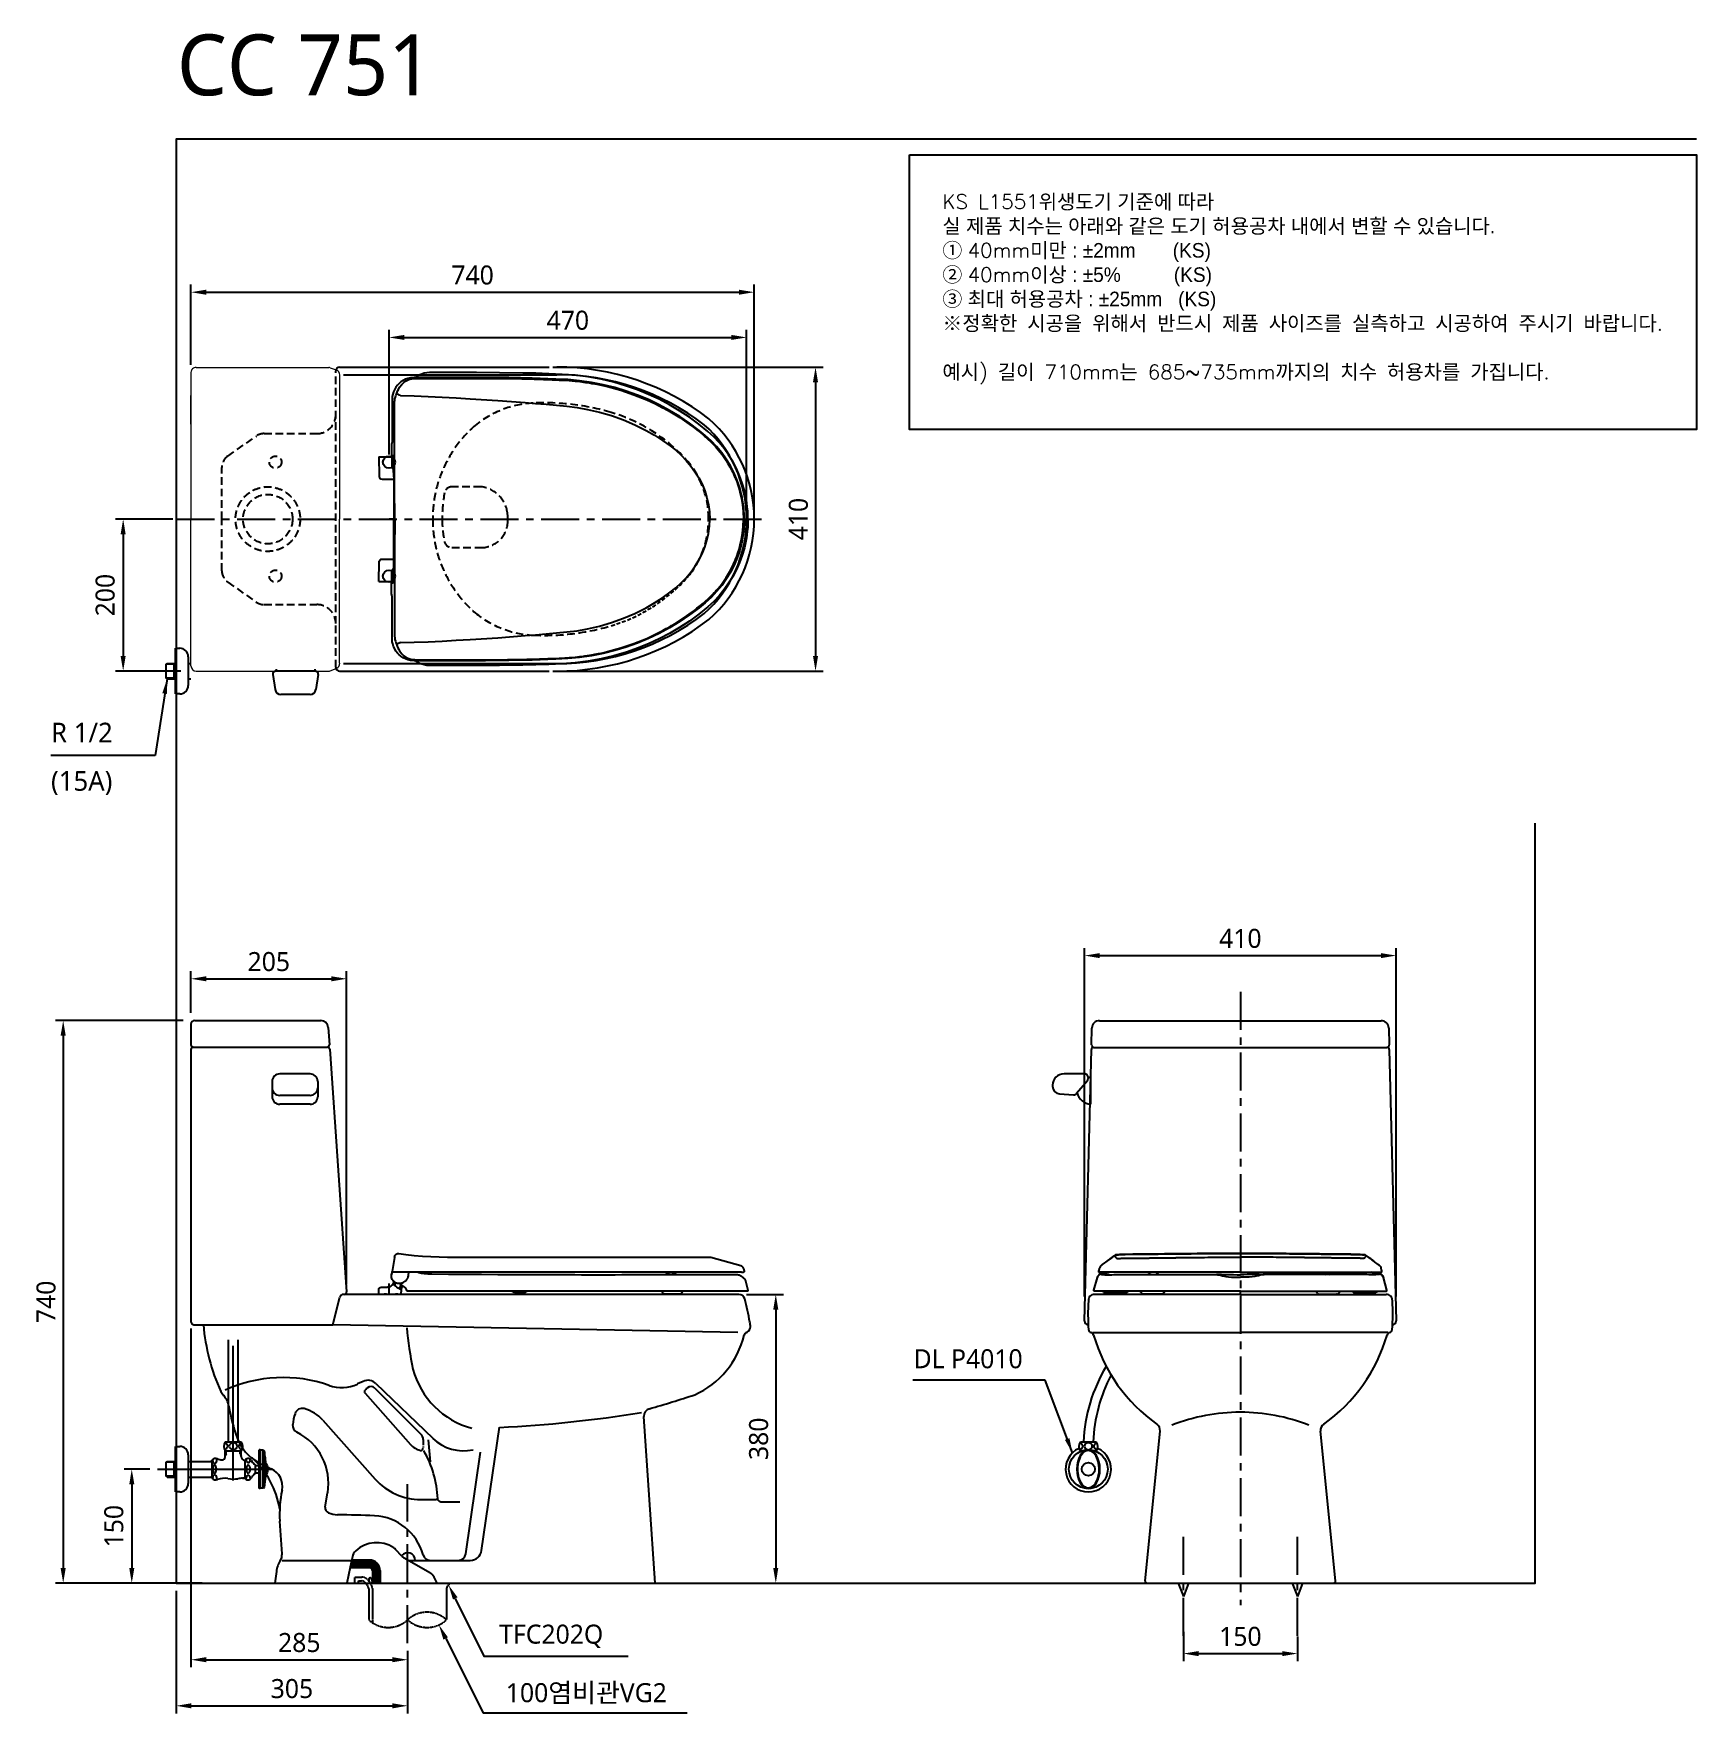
# Model space of a CAD drawing. Extents: x 2337 to 4524, y -14 to 2196.
import ezdxf

# ---------------------------------------------------------------- set-up
doc = ezdxf.new("R2010")
doc.units = 0
doc.header["$LTSCALE"] = 20
doc.header["$MEASUREMENT"] = 0
for name, pattern in [('CENTER', [2, 1.25, -0.25, 0.25, -0.25]), ('HIDDEN', [0.375, 0.25, -0.125]), ('HIDDEN2', [0.1875, 0.125, -0.0625])]:
    doc.linetypes.add(name, pattern=pattern)
doc.layers.get('0').update_dxf_attribs({"linetype": 'CONTINUOUS'})
doc.layers.get('DEFPOINTS').update_dxf_attribs({"linetype": 'CONTINUOUS'})
for name, color, linetype in [('1', 1, 'CONTINUOUS'), ('2', 2, 'CONTINUOUS'), ('3', 3, 'CONTINUOUS'), ('4', 4, 'CONTINUOUS'), ('6', 6, 'CONTINUOUS'), ('CEN', 1, 'CENTER'), ('CENTER', 2, 'CENTER'), ('FAUCET', 4, 'CONTINUOUS')]:
    doc.layers.add(name, color=color, linetype=linetype)
doc.styles.add('GHS', font='romans', dxfattribs={"bigfont": 'ghs'})
doc.styles.add('ROMANS', font='romans.shx')
doc.styles.get("Standard").update_dxf_attribs({"font": 'NanumGothic.ttf'})
doc.dimstyles.new('ISO-25', dxfattribs={"dimtxt": 15, "dimasz": 15, "dimexe": 5, "dimexo": 0.625, "dimgap": 3, "dimtad": 1, "dimtxsty": 'Standard', "dimcen": 2.5, "dimadec": 0, "dimazin": 0, "dimtfac": 1, "dimtmove": 0, "dimatfit": 3, "dimfxl": 0, "dimarcsym": 0})
doc.dimstyles.get("Standard").update_dxf_attribs({"dimtxt": 0.18, "dimasz": 0.18, "dimexe": 0.18, "dimexo": 0.0625, "dimgap": 0.09, "dimtad": 0, "dimtih": 1, "dimtoh": 1, "dimdec": 4, "dimzin": 0, "dimdsep": 46, "dimtxsty": 'Standard', "dimcen": 0.09, "dimadec": 0, "dimazin": 0, "dimtfac": 1, "dimtdec": 4, "dimtofl": 0, "dimtmove": 0, "dimatfit": 3, "dimfxl": 0, "dimtolj": 1, "dimtzin": 0, "dimarcsym": 0})

msp = doc.modelspace()

# ---------------------------------------------------------------- texts
at = {"insert": (2525.3, 2195.3), "char_height": 80, "width": 563.3, "attachment_point": 1, "style": 'GHS'}
msp.add_mtext('{\\fNanumGothic|b0|i0|c0|p50;CC 751}', dxfattribs=at)
at = {"layer": '2'}
for s, p in [('R 1/2', (2359.8, 1263.8)), ('(15A)', (2359.8, 1200.3))]:
    msp.add_text(s, height=26, dxfattribs=at).set_placement(p)
at = {"layer": '2', "attachment_point": 4}
for s, insert, char_height, style in [('{\\Fromans|c129;KS L1551\\fGulim|b0|i0|c129|p50;위생도기 기준에 따라 \\P실 제품 치수는 아래와 같은 도기 허용공차 내에서 변할 수 있습니다. \\Fromans|c129;\\P\\fGulim|b0|i0|c129|p50;① \\Fromans|c129;40mm\\fGulim|b0|i0|c129|p50;미만 : ±2mm       (KS)\\Fromans|c129; \\P\\fGulim|b0|i0|c129|p50;② \\Fromans|c129;40mm\\fGulim|b0|i0|c129|p50;이상 : ±5%          (KS)\\Fromans|c129;\\P\\fGulim|b0|i0|c129|p50;③ 최대 허용공차 : ±25mm   (KS)}\\P※정확한 시공을 위해서 반드시 제품 사이즈를 실측하고 시공하여 주시기 바랍니다.\\P\\P예시) 길이 710mm는 685~735mm까지의 치수 허용차를 가집니다.', (3532.5, 1860.1), 19.2, 'ROMANS'), ('{\\fNanumGothic|b0|i0|c129|p50;DL P4010}', (3494.6, 452.8), 25, 'GHS'), ('{\\fNanumGothic|b0|i0|c129|p50;T\\fNanumGothic|b0|i0|c0|p50;FC202\\fNanumGothic|b0|i0|c129|p50;Q}', (2949.4, 87.7), 25, 'ROMANS'), ('{\\fNanumGothic|b0|i0|c129|p50;100염비관VG2}', (2958.1, 12.3), 25, 'ROMANS')]:
    msp.add_mtext(s, dxfattribs=dict(at, insert=insert, char_height=char_height, style=style))

# ---------------------------------------------------------------- blocks, each defined once
blk = doc.blocks.new('*D15')
at = {"layer": '3', "color": 3, "lineweight": -2}
for p, q in [((2520, 1557.7), (2444.7, 1557.7)), ((2454.7, 1537.7), (2454.7, 1377.7)), ((2530.4, 1357.7), (2444.7, 1357.7))]:
    blk.add_line(p, q, dxfattribs=at)
at = {"layer": '3', "color": 3}
for points in [[(2451.3, 1537.7), (2458, 1537.7), (2454.7, 1557.7)], [(2451.3, 1377.7), (2458, 1377.7), (2454.7, 1357.7)]]:
    blk.add_solid(points, dxfattribs=at)
at = {"layer": 'DEFPOINTS', "color": 0}
for p in [(2530, 1557.7), (2454.7, 1357.7), (2540.4, 1357.7)]:
    blk.add_point(p, dxfattribs=at)
at = {"layer": '3', "color": 2, "insert": (2431.1, 1457.7), "char_height": 25, "attachment_point": 5, "rotation": 90}
blk.add_mtext('\\A1;200', dxfattribs=at)
blk = doc.blocks.new('*D16')
at = {"layer": '3', "color": 3, "lineweight": -2}
for p, q in [((2489.8, 307.7), (2456, 307.7)), ((2466, 287.7), (2466, 177.7)), ((2514.5, 157.7), (2456, 157.7))]:
    blk.add_line(p, q, dxfattribs=at)
at = {"layer": '3', "color": 3}
for points in [[(2462.7, 287.7), (2469.4, 287.7), (2466, 307.7)], [(2462.7, 177.7), (2469.4, 177.7), (2466, 157.7)]]:
    blk.add_solid(points, dxfattribs=at)
at = {"layer": 'DEFPOINTS', "color": 0}
for p in [(2499.8, 307.7), (2466, 157.7), (2524.5, 157.7)]:
    blk.add_point(p, dxfattribs=at)
at = {"layer": '3', "color": 2, "insert": (2442.5, 232.7), "char_height": 25, "attachment_point": 5, "rotation": 90}
blk.add_mtext('\\A1;150', dxfattribs=at)
blk = doc.blocks.new('*D17')
at = {"color": 3, "lineweight": -2}
for p, q in [((3849.5, 93.9), (3849.5, 55.1)), ((3999.5, 87.7), (3999.5, 55.1)), ((3869.5, 65.1), (3979.5, 65.1))]:
    blk.add_line(p, q, dxfattribs=at)
at = {"color": 3}
for points in [[(3869.5, 68.4), (3869.5, 61.7), (3849.5, 65.1)], [(3979.5, 68.4), (3979.5, 61.7), (3999.5, 65.1)]]:
    blk.add_solid(points, dxfattribs=at)
at = {"layer": 'DEFPOINTS', "color": 0}
for p in [(3849.5, 103.9), (3999.5, 97.7), (3999.5, 65.1)]:
    blk.add_point(p, dxfattribs=at)
at = {"color": 2, "insert": (3924.5, 87.6), "char_height": 25, "attachment_point": 5}
blk.add_mtext('\\A1;150', dxfattribs=at)
blk = doc.blocks.new('*X1')
at = {"color": 0}
for p, q in [((1040.2, 969), (1077.7, 969)), ((1040.4, 970), (1077.2, 970)), ((1040.6, 971), (1076.6, 971)), ((1040.8, 972), (1075.8, 972)), ((1041, 973), (1074.9, 973)), ((1041.2, 974), (1073.8, 974)), ((1041.4, 975), (1072.4, 975)), ((1041.6, 976), (1070.5, 976)), ((1041.8, 977), (1066.9, 977)), ((1040, 968), (1078.1, 968)), ((1066, 967), (1078.4, 967)), ((1067.8, 966), (1078.7, 966)), ((1068.5, 965), (1078.9, 965)), ((1068.9, 964), (1079, 964)), ((1069, 963), (1079, 963)), ((1069, 962), (1079, 962)), ((1069, 961), (1079, 961)), ((1069, 960), (1079, 960)), ((1069, 959), (1079, 959)), ((1069, 958), (1079, 958)), ((1069, 957), (1079, 957)), ((1069, 956), (1079, 956)), ((1069, 955), (1079, 955)), ((1069, 954), (1079, 954)), ((1069, 953), (1079, 953)), ((1069, 952), (1079, 952)), ((1069, 951), (1079, 951)), ((1069, 950), (1079, 950)), ((1069, 949), (1079, 949)), ((1069, 948), (1079, 948)), ((1069, 947), (1079, 947))]:
    blk.add_line(p, q, dxfattribs=at)
blk = doc.blocks.new('*D18')
at = {"layer": '3', "color": 3, "lineweight": -2}
for p, q in [((2524.5, 147.7), (2524.5, -13.6)), ((2828.9, 68.9), (2828.9, -13.6)), ((2544.5, -3.6), (2808.9, -3.6))]:
    blk.add_line(p, q, dxfattribs=at)
at = {"layer": '3', "color": 3}
for points in [[(2544.5, -0.3), (2544.5, -7), (2524.5, -3.6)], [(2808.9, -0.3), (2808.9, -7), (2828.9, -3.6)]]:
    blk.add_solid(points, dxfattribs=at)
at = {"layer": 'DEFPOINTS', "color": 0}
for p in [(2524.5, 157.7), (2828.9, 78.9), (2828.9, -3.6)]:
    blk.add_point(p, dxfattribs=at)
at = {"layer": '3', "color": 2, "insert": (2676.7, 18.9), "char_height": 25, "attachment_point": 5}
blk.add_mtext('\\A1;305', dxfattribs=at)
blk = doc.blocks.new('*D19')
at = {"layer": '3', "color": 3, "lineweight": -2}
for p, q in [((2804.5, 1642.7), (2804.5, 1806.7)), ((2824.5, 1796.7), (3254.9, 1796.7)), ((3274.9, 1567.9), (3274.9, 1806.7))]:
    blk.add_line(p, q, dxfattribs=at)
at = {"layer": '3', "color": 3}
for points in [[(2824.5, 1800), (2824.5, 1793.4), (2804.5, 1796.7)], [(3254.9, 1800), (3254.9, 1793.4), (3274.9, 1796.7)]]:
    blk.add_solid(points, dxfattribs=at)
at = {"layer": 'DEFPOINTS', "color": 0}
for p in [(3274.9, 1796.7), (2804.5, 1632.7), (3274.9, 1557.9)]:
    blk.add_point(p, dxfattribs=at)
at = {"layer": '3', "color": 2, "insert": (3039.7, 1819.2), "char_height": 25, "attachment_point": 5}
blk.add_mtext('\\A1;470', dxfattribs=at)
blk = doc.blocks.new('*D20')
at = {"layer": '3', "color": 3, "lineweight": -2}
for p, q in [((3020, 1757.7), (3375.6, 1757.7)), ((3365.6, 1737.7), (3365.6, 1377.7)), ((3020, 1357.7), (3375.6, 1357.7))]:
    blk.add_line(p, q, dxfattribs=at)
at = {"layer": '3', "color": 3}
for points in [[(3362.2, 1737.7), (3368.9, 1737.7), (3365.6, 1757.7)], [(3362.2, 1377.7), (3368.9, 1377.7), (3365.6, 1357.7)]]:
    blk.add_solid(points, dxfattribs=at)
at = {"layer": 'DEFPOINTS', "color": 0}
for p in [(3010, 1757.7), (3010, 1357.7), (3365.6, 1357.7)]:
    blk.add_point(p, dxfattribs=at)
at = {"layer": '3', "color": 2, "insert": (3343.1, 1557.7), "char_height": 25, "attachment_point": 5, "rotation": 90}
blk.add_mtext('\\A1;410', dxfattribs=at)
blk = doc.blocks.new('*D21')
at = {"layer": '3', "color": 3, "lineweight": -2}
for p, q in [((2533.8, 898), (2365.8, 898)), ((2375.8, 878), (2375.8, 177.7)), ((2558.8, 157.7), (2365.8, 157.7))]:
    blk.add_line(p, q, dxfattribs=at)
at = {"layer": '3', "color": 3}
for points in [[(2372.4, 878), (2379.1, 878), (2375.8, 898)], [(2372.4, 177.7), (2379.1, 177.7), (2375.8, 157.7)]]:
    blk.add_solid(points, dxfattribs=at)
at = {"layer": 'DEFPOINTS', "color": 0}
for p in [(2543.8, 898), (2375.8, 157.7), (2568.8, 157.7)]:
    blk.add_point(p, dxfattribs=at)
at = {"layer": '3', "color": 2, "insert": (2353.3, 527.8), "char_height": 25, "attachment_point": 5, "rotation": 90}
blk.add_mtext('\\A1;740', dxfattribs=at)
blk = doc.blocks.new('*D22')
at = {"layer": '3', "color": 3, "lineweight": -2}
for p, q in [((3274.7, 537.7), (3323.3, 537.7)), ((3313.3, 517.7), (3313.3, 177.7)), ((3164.4, 157.7), (3323.3, 157.7))]:
    blk.add_line(p, q, dxfattribs=at)
at = {"layer": '3', "color": 3}
for points in [[(3309.9, 517.7), (3316.6, 517.7), (3313.3, 537.7)], [(3309.9, 177.7), (3316.6, 177.7), (3313.3, 157.7)]]:
    blk.add_solid(points, dxfattribs=at)
at = {"layer": 'DEFPOINTS', "color": 0}
for p in [(3264.7, 537.7), (3154.4, 157.7), (3313.3, 157.7)]:
    blk.add_point(p, dxfattribs=at)
at = {"layer": '3', "color": 2, "insert": (3290.8, 347.7), "char_height": 25, "attachment_point": 5, "rotation": 90}
blk.add_mtext('\\A1;380', dxfattribs=at)
blk = doc.blocks.new('*D23')
at = {"layer": '3', "color": 3, "lineweight": -2}
for p, q in [((3719.5, 534.7), (3719.5, 993.4)), ((3739.5, 983.4), (4109.5, 983.4)), ((4129.5, 534.7), (4129.5, 993.4))]:
    blk.add_line(p, q, dxfattribs=at)
at = {"layer": '3', "color": 3}
for points in [[(3739.5, 986.7), (3739.5, 980.1), (3719.5, 983.4)], [(4109.5, 986.7), (4109.5, 980.1), (4129.5, 983.4)]]:
    blk.add_solid(points, dxfattribs=at)
at = {"layer": 'DEFPOINTS', "color": 0}
for p in [(4129.5, 983.4), (3719.5, 524.7), (4129.5, 524.7)]:
    blk.add_point(p, dxfattribs=at)
at = {"layer": '3', "color": 2, "insert": (3924.5, 1005.9), "char_height": 25, "attachment_point": 5}
blk.add_mtext('\\A1;410', dxfattribs=at)
blk = doc.blocks.new('*D24')
at = {"layer": '3', "color": 3, "lineweight": -2}
for p, q in [((2543.9, 908), (2543.9, 962.9)), ((2563.9, 952.9), (2728.7, 952.9)), ((2748.7, 550.9), (2748.7, 962.9))]:
    blk.add_line(p, q, dxfattribs=at)
at = {"layer": '3', "color": 3}
for points in [[(2563.9, 956.2), (2563.9, 949.6), (2543.9, 952.9)], [(2728.7, 956.2), (2728.7, 949.6), (2748.7, 952.9)]]:
    blk.add_solid(points, dxfattribs=at)
at = {"layer": 'DEFPOINTS', "color": 0}
for p in [(2748.7, 952.9), (2543.9, 898), (2748.7, 540.9)]:
    blk.add_point(p, dxfattribs=at)
at = {"layer": '3', "color": 2, "insert": (2646.3, 975.4), "char_height": 25, "attachment_point": 5}
blk.add_mtext('\\A1;205', dxfattribs=at)
blk = doc.blocks.new('*D28')
at = {"layer": '3', "color": 3, "lineweight": -2}
for p, q in [((2543.9, 1760.7), (2543.9, 1866.2)), ((3284.9, 1567.9), (3284.9, 1866.2)), ((2563.9, 1856.2), (3264.9, 1856.2))]:
    blk.add_line(p, q, dxfattribs=at)
at = {"layer": '3', "color": 3}
for points in [[(2563.9, 1859.5), (2563.9, 1852.9), (2543.9, 1856.2)], [(3264.9, 1859.5), (3264.9, 1852.9), (3284.9, 1856.2)]]:
    blk.add_solid(points, dxfattribs=at)
at = {"layer": 'DEFPOINTS', "color": 0}
for p in [(3284.9, 1856.2), (2543.9, 1750.7), (3284.9, 1557.9)]:
    blk.add_point(p, dxfattribs=at)
at = {"layer": '3', "color": 2, "insert": (2914.4, 1878.7), "char_height": 25, "attachment_point": 5}
blk.add_mtext('\\A1;740', dxfattribs=at)
blk = doc.blocks.new('A$C1DB11E7F')
for p, q in [((94.6, 469.2, 0), (108.7, 469.2, 0)), ((110.7, 485.8, 0), (110.7, 474.3, 0)), ((110.7, 485.8, 0), (136.3, 485.3, 0)), ((110.7, 483.8, 0), (110.7, 480.8, 0)), ((110.7, 474.3, 0), (110.7, 468.5, 0)), ((112.2, 468.5, 0), (124.4, 468.5, 0)), ((124.5, 467.7, 0), (124.4, 468.3, 0)), ((125.9, 467, 0), (126, 465.9, 0)), ((126.2, 467, 0), (126.2, 467.9, 0)), ((126.2, 466.3, 0), (126.2, 467, 0)), ((126.2, 466.3, 0), (126.2, 465.9, 0)), ((137.2, 466.1, 0), (126.2, 466.3, 0)), ((140.2, 481.3, 0), (140.2, 474.3, 0)), ((140.2, 474.3, 0), (140.2, 465.8, 0)), ((245.2, 481.3, 0), (245.2, 474.3, 0)), ((245.2, 474.3, 0), (245.2, 465.8, 0)), ((248.1, 466.1, 0), (259.2, 466.3, 0)), ((274.7, 485.8, 0), (249.1, 485.3, 0)), ((259.2, 467, 0), (259.2, 467.9, 0)), ((259.2, 466.3, 0), (259.2, 467, 0)), ((259.2, 466.3, 0), (259.2, 465.9, 0)), ((259.5, 467, 0), (259.4, 465.9, 0)), ((260.9, 467.7, 0), (261, 468.3, 0)), ((273.2, 468.5, 0), (261, 468.5, 0)), ((274.7, 485.8, 0), (274.7, 474.3, 0)), ((274.7, 483.8, 0), (274.7, 480.8, 0)), ((274.7, 474.3, 0), (274.7, 468.5, 0)), ((290.8, 469.2, 0), (276.7, 469.2, 0)), ((6.4, 439.1, 0), (6.4, 439.1, 0)), ((6.4, 439.1, 0), (6.4, 439.1, 0)), ((379, 439.1, 0), (379, 439.1, 0)), ((379, 439.1, 0), (379, 439.1, 0))]:
    blk.add_line(p, q)
at = {"elevation": 0}
for points in [[(6.8, 444), (7.6, 447.4), (8.7, 450.4), (10.2, 453.6), (12.3, 456.7), (14.2, 458.9), (16.4, 461.1), (19, 463.1), (21.9, 464.8), (25, 466.2), (28.5, 467.3), (31.2, 467.9)], [(41, 465.1), (40.4, 465), (39.8, 465), (39.1, 465), (38.4, 464.9), (37.7, 464.9), (37.4, 464.8), (36.7, 464.8), (36.1, 464.7), (35.4, 464.5), (34.5, 464.4), (32.2, 463.8), (30.3, 463.1), (28.3, 462.4)], [(192.7, 464.8), (178.9, 464.8), (165.2, 464.9), (151.5, 464.9), (137.8, 464.9), (124.1, 464.9), (109.7, 464.9), (75.1, 465), (41, 465.1)], [(94, 469.1), (94, 469.1), (94.1, 469.1)], [(94.1, 469.1), (94.3, 469.2)], [(94.3, 469.2), (94.6, 469.2)], [(94.6, 469.2), (94.7, 469.2)], [(94.6, 469.2), (94.7, 469.2)], [(110.7, 466.9), (110.7, 467), (110.8, 467.5), (110.9, 467.7), (111.1, 468), (111.2, 468.1), (111.3, 468.2), (111.6, 468.4), (111.9, 468.5), (112.2, 468.5)], [(110.7, 468.5), (110.7, 468), (110.7, 467.4), (110.7, 467.1)], [(124.4, 468.3), (124.4, 468.5), (124.4, 468.5)], [(124.4, 468.5), (124.7, 468.5), (124.9, 468.4), (125.2, 468.3), (125.4, 468.1), (125.8, 467.6), (125.8, 467.4)], [(124.5, 465.9), (124.5, 466), (124.5, 467), (124.5, 467.7)], [(125.8, 467.4), (125.9, 467)], [(136.3, 485.3), (137.2, 485.2), (138, 484.9), (139.1, 484.1), (139.9, 482.8), (140.2, 481.3)], [(192.7, 464.8), (206.5, 464.8), (220.2, 464.9), (233.9, 464.9), (247.6, 464.9), (261.3, 464.9), (275.7, 464.9), (310.3, 465), (344.4, 465.1)], [(249.1, 485.3), (248.2, 485.2), (247.4, 484.9), (246.3, 484.1), (245.5, 482.8), (245.2, 481.3)], [(259.6, 467.4), (259.5, 467)], [(261, 468.5), (260.7, 468.5), (260.5, 468.4), (260.2, 468.3), (260, 468.1), (259.6, 467.6), (259.6, 467.4)], [(260.9, 465.9), (260.9, 466), (260.9, 467), (260.9, 467.7)], [(261, 468.3), (261, 468.5), (261, 468.5)], [(274.7, 466.9), (274.7, 467), (274.6, 467.5), (274.5, 467.7), (274.3, 468), (274.2, 468.1), (274.1, 468.2), (273.8, 468.4), (273.5, 468.5), (273.2, 468.5)], [(274.7, 468.5), (274.7, 468), (274.7, 467.4), (274.7, 467.1)], [(290.8, 469.2), (290.7, 469.2)], [(290.8, 469.2), (290.7, 469.2)], [(291.1, 469.2), (290.8, 469.2)], [(291.3, 469.1), (291.1, 469.2)], [(291.4, 469.1), (291.4, 469.1), (291.3, 469.1)], [(344.4, 465.1), (345, 465), (345.6, 465), (346.3, 465), (347, 464.9), (347.7, 464.9), (348, 464.8), (348.7, 464.8), (349.3, 464.7), (350, 464.5), (350.9, 464.4), (353.2, 463.8), (355.1, 463.1), (357.1, 462.4)], [(378.6, 444), (377.8, 447.4), (376.7, 450.4), (375.2, 453.6), (373.1, 456.7), (371.2, 458.9), (369, 461.1), (366.4, 463.1), (363.5, 464.8), (360.3, 466.2), (356.9, 467.3), (354.2, 467.9)], [(6.4, 439.1), (6.7, 443), (6.8, 444)], [(28.3, 462.4), (25.6, 461.5), (23.4, 460.6), (21.1, 459.5), (19.2, 458.3), (15.6, 455.6), (12.8, 452.7), (10.7, 449.5), (9.2, 446.1), (8.1, 442.3), (7.8, 438.3)], [(30.2, 457.3), (29.5, 458.9), (29.2, 459.7), (29.2, 459.8), (29.1, 459.9), (28.9, 460.4), (28.5, 461.6), (28.3, 462.4)], [(30.2, 457.3), (30.7, 439), (31.4, 420.7), (32.3, 402.3), (33.3, 383.9), (34.4, 365.5), (36.7, 329.3), (39.4, 293.1), (40.6, 279.4), (41.7, 265.7), (43, 252), (44.3, 238.4), (45.9, 224.7), (48.3, 211.2), (52, 195.2), (56.6, 179.4), (62.2, 163.9), (68.7, 148.8), (76.1, 134.1)], [(355.2, 457.3), (354.7, 439), (354, 420.7), (353.1, 402.3), (352.1, 383.9), (351, 365.5), (348.7, 329.3), (346, 293.1), (344.8, 279.4), (343.7, 265.7), (342.4, 252), (341.1, 238.4), (339.5, 224.7), (337.1, 211.2), (333.4, 195.2), (328.8, 179.4), (323.2, 163.9), (316.7, 148.8), (309.3, 134.1)], [(355.2, 457.3), (355.9, 458.9), (356.2, 459.7), (356.2, 459.8), (356.3, 459.9), (356.5, 460.4), (356.9, 461.6), (357.1, 462.4)], [(357.1, 462.4), (359.8, 461.5), (362, 460.6), (364.3, 459.5), (366.2, 458.3), (369.8, 455.6), (372.6, 452.7), (374.7, 449.5), (376.2, 446.1), (377.2, 442.3), (377.6, 438.3)], [(379, 439.1), (378.7, 443), (378.6, 444)], [(0, 419.2), (0.2, 422.7), (0.9, 426.2), (1.8, 429.2), (2.9, 431.8), (4.4, 434.6), (5.8, 436.7), (6.4, 437.4)], [(6.5, 326.4), (6.4, 345.4), (6.4, 376.3), (6.4, 383.1), (6.4, 389.8), (6.4, 396.1), (6.4, 402), (6.4, 405.8), (6.4, 410.6), (6.4, 416.3), (6.4, 422.9), (6.4, 430.6), (6.4, 439.1)], [(7.8, 438.3), (7.7, 427.1), (7.7, 416.6), (7.7, 406.6), (7.7, 397.5), (7.7, 394.3), (7.7, 391.2), (7.7, 387.9), (7.7, 384.8), (7.7, 382.7), (7.7, 379.9), (7.7, 376.6), (7.7, 375.7), (7.7, 374.7), (7.7, 373.7), (7.7, 372.6), (7.7, 371.5), (7.7, 370.4), (7.6, 361.2), (7.6, 350.9), (7.6, 339.6), (7.7, 327.1), (7.7, 323.8), (7.7, 322.3), (7.7, 320.8), (7.7, 319.2), (7.7, 317.6), (7.8, 315.9), (7.8, 314.1), (7.9, 309), (7.9, 303.5), (8.1, 297.5), (8.2, 291.1), (8.3, 286), (8.5, 281.5), (8.6, 277.5), (8.7, 274.1), (8.8, 271.2), (8.9, 268.8), (9.1, 263.2), (9.3, 257.5), (9.5, 251.9), (9.7, 248.2), (10, 241.1), (10.4, 235.3), (11.1, 227.3), (11.4, 224.1), (11.8, 221.3), (12.1, 218.7), (12.4, 216.6), (12.6, 214.7), (12.8, 213.3), (13.1, 211.3), (13.5, 208.7), (14.1, 205.4), (14.8, 201.3), (15.7, 196.5), (16.9, 191.1), (18.3, 184.9), (23.2, 167.2), (29, 150), (35.8, 133.2), (40.7, 122.5), (46, 112.1), (47.3, 109.7), (48.6, 107.5), (49.8, 105.2), (51.1, 102.9), (52.5, 100.6), (53.8, 98.4), (55.1, 96.2), (59.1, 89.8), (63.3, 83.6), (67.6, 77.4), (71.7, 71.8), (75.3, 67.1), (78.9, 62.6), (82.2, 58.5), (83, 57.5), (83.9, 56.6), (84.6, 55.7), (85.4, 54.8), (86.2, 54), (86.9, 53.1), (91.1, 48.7), (94.6, 45.2), (97.1, 42.9), (99, 41.2), (101.4, 39.1), (104.5, 36.6), (107.9, 34), (111.7, 31.3), (115.7, 28.6), (119.5, 26.3), (123.9, 23.8), (128.9, 21.1), (131, 20.1), (133.3, 19), (135.6, 18), (138.1, 16.9), (140.7, 15.9), (143.4, 14.8), (147.7, 13.3), (152.9, 11.7), (159, 10.1), (166.1, 8.5), (174, 7.3), (182.9, 6.4), (192.7, 6)], [(377.6, 438.3), (377.7, 427.1), (377.7, 416.6), (377.7, 406.6), (377.7, 397.5), (377.7, 394.3), (377.7, 391.2), (377.7, 387.9), (377.7, 384.8), (377.7, 382.7), (377.7, 379.9), (377.7, 376.6), (377.7, 375.7), (377.7, 374.7), (377.7, 373.7), (377.7, 372.6), (377.7, 371.5), (377.7, 370.4), (377.8, 361.2), (377.8, 350.9), (377.8, 339.6), (377.7, 327.1), (377.7, 323.8), (377.7, 322.3), (377.7, 320.8), (377.7, 319.2), (377.6, 317.6), (377.6, 315.9), (377.6, 314.1), (377.5, 309), (377.5, 303.5), (377.3, 297.5), (377.2, 291.1), (377.1, 286), (376.9, 281.5), (376.8, 277.5), (376.7, 274.1), (376.6, 271.2), (376.5, 268.8), (376.3, 263.2), (376.1, 257.5), (375.9, 251.9), (375.7, 248.2), (375.4, 241.1), (375, 235.3), (374.3, 227.3), (374, 224.1), (373.6, 221.3), (373.3, 218.7), (373, 216.6), (372.8, 214.7), (372.6, 213.3), (372.3, 211.3), (371.9, 208.7), (371.3, 205.4), (370.6, 201.3), (369.7, 196.5), (368.5, 191.1), (367.1, 184.9), (362.2, 167.2), (356.4, 150), (349.6, 133.2), (344.7, 122.5), (339.3, 112.1), (338.1, 109.7), (336.8, 107.5), (335.6, 105.2), (334.3, 102.9), (332.9, 100.6), (331.6, 98.4), (330.3, 96.2), (326.3, 89.8), (322.1, 83.6), (317.8, 77.4), (313.7, 71.8), (310.1, 67.1), (306.5, 62.6), (303.2, 58.5), (302.3, 57.5), (301.5, 56.6), (300.8, 55.7), (300, 54.8), (299.2, 54), (298.5, 53.1), (294.3, 48.7), (290.7, 45.2), (288.3, 42.9), (286.4, 41.2), (284, 39.1), (280.9, 36.6), (277.5, 34), (273.7, 31.3), (269.7, 28.6), (265.9, 26.3), (261.5, 23.8), (256.5, 21.1), (254.4, 20.1), (252.1, 19), (249.8, 18), (247.3, 16.9), (244.7, 15.9), (242, 14.8), (237.7, 13.3), (232.5, 11.7), (226.4, 10.1), (219.3, 8.5), (211.4, 7.3), (202.5, 6.4), (192.7, 6)], [(378.9, 326.4), (379, 345.4), (379, 376.3), (379, 383.1), (379, 389.8), (379, 396.1), (379, 402), (379, 405.8), (379, 410.6), (379, 416.3), (379, 422.9), (379, 430.6), (379, 439.1)], [(385.4, 419.2), (385.2, 422.7), (384.5, 426.2), (383.6, 429.2), (382.5, 431.8), (381, 434.6), (379.6, 436.7), (379, 437.4)], [(192.7, 0), (188.5, 0.1), (182.1, 0.4), (176.5, 0.9), (171.8, 1.4), (167.9, 2), (163.7, 2.8), (159.4, 3.7), (155.1, 4.7), (145.2, 7.6), (135.6, 11.1), (126.2, 15.3), (117, 20.1), (108.3, 25.5), (99.9, 31.4), (91.9, 38), (84.4, 45), (77.4, 52.6), (67.7, 64.6), (58.6, 77), (50.1, 89.9), (42.3, 103.2), (35.1, 116.9), (28.6, 130.9), (22.7, 145.2), (17.6, 159.7), (12.7, 176.3), (8.7, 193.1), (5.6, 210.1), (3.5, 227.3), (2.3, 244.5), (1.5, 261.8), (0.9, 279.1), (0.5, 296.4), (0.1, 326.8), (0, 357.2), (0, 363.9), (0, 370.5), (0, 376.7), (0, 382.6), (0, 386.3), (0, 391), (0, 396.6), (0, 403.2), (0, 410.7), (0, 419.2)], [(0, 419.2), (0, 419.2), (0, 419.2)], [(192.7, 0), (196.9, 0.1), (203.3, 0.4), (208.9, 0.9), (213.6, 1.4), (217.4, 2), (221.7, 2.8), (226, 3.7), (230.3, 4.7), (240.1, 7.6), (249.8, 11.1), (259.2, 15.3), (268.3, 20.1), (277.1, 25.5), (285.5, 31.4), (293.5, 38), (301, 45), (308, 52.6), (317.7, 64.6), (326.8, 77), (335.3, 89.9), (343.1, 103.2), (350.3, 116.9), (356.8, 130.9), (362.7, 145.2), (367.8, 159.7), (372.7, 176.3), (376.7, 193.1), (379.8, 210.1), (381.9, 227.3), (383.1, 244.5), (383.9, 261.8), (384.5, 279.1), (384.9, 296.4), (385.3, 326.8), (385.4, 357.2), (385.4, 363.9), (385.4, 370.5), (385.4, 376.7), (385.4, 382.6), (385.4, 386.3), (385.4, 391), (385.4, 396.6), (385.4, 403.2), (385.4, 410.7), (385.4, 419.2)], [(385.4, 419.2), (385.4, 419.2), (385.4, 419.2)], [(181.8, 5.3), (178.8, 5.6), (173.2, 6.3), (168.4, 7), (164.5, 7.7), (160.2, 8.6), (155.9, 9.7), (151.6, 10.9), (141.7, 14.3), (132.1, 18.3), (122.8, 23.1), (113.9, 28.5), (105.3, 34.6), (97.3, 41.2), (89.7, 48.5), (82.7, 56.2), (76.1, 64.3), (66.6, 76.8), (57.9, 89.7), (49.7, 103.1), (42.3, 116.9), (35.5, 131), (29.5, 145.5), (24.2, 160.2), (19.6, 175.2), (15.9, 190.5), (12.8, 205.9), (10.6, 221.5), (9.1, 237.1), (8.3, 252.8), (7.2, 283.7), (6.6, 314.5), (6.5, 326.4)], [(203.6, 5.3), (206.6, 5.6), (212.2, 6.3), (217, 7), (220.9, 7.7), (225.2, 8.6), (229.5, 9.7), (233.8, 10.9), (243.7, 14.3), (253.3, 18.3), (262.6, 23.1), (271.5, 28.5), (280.1, 34.6), (288.1, 41.2), (295.7, 48.5), (302.7, 56.2), (309.3, 64.3), (318.7, 76.8), (327.5, 89.7), (335.7, 103.1), (343.1, 116.9), (349.9, 131), (355.9, 145.5), (361.2, 160.2), (365.7, 175.2), (369.5, 190.5), (372.6, 205.9), (374.8, 221.5), (376.2, 237.1), (377, 252.8), (378.2, 283.7), (378.8, 314.5), (378.9, 326.4)], [(76.1, 134.1), (82.4, 123.1), (89.2, 112.5), (96.5, 102.2), (102.2, 94.7), (108.7, 87.8), (115.6, 81.3), (122.9, 75.3), (130.5, 69.7), (138.5, 64.7), (146.9, 60.4), (155.7, 56.8), (164.7, 54), (173.9, 51.9), (183.3, 50.7), (192.7, 50.3)], [(309.3, 134.1), (303, 123.1), (296.2, 112.5), (288.9, 102.2), (283.2, 94.7), (276.7, 87.8), (269.8, 81.3), (262.5, 75.3), (254.9, 69.7), (246.8, 64.7), (238.5, 60.4), (229.7, 56.8), (220.7, 54), (211.5, 51.9), (202.1, 50.7), (192.7, 50.3)], [(192.7, 4.9), (185.3, 5.1), (181.8, 5.3)], [(192.7, 4.9), (200.1, 5.1), (203.6, 5.3)]]:
    blk.add_lwpolyline(points, dxfattribs=at)
at = {"extrusion": (0, 0, -1)}
for centre, major_axis, ratio, start_param, end_param in [((108.8, 467.6, 0), (0.24, -1.54), 0.922859, 3.294378, 4.866949), ((137.2, 463.1, 0), (-3, 0), 0.999391, 1.58825, 1.913167), ((137.2, 463.1, 0), (-3, 0), 0.999391, 1.913167, 1.94548)]:
    blk.add_ellipse(centre, major_axis=major_axis, ratio=ratio, start_param=start_param, end_param=end_param, dxfattribs=at)
for centre, major_axis, ratio, start_param, end_param in [((248.2, 463.1, 0), (3, 0), 0.999391, 1.913167, 1.94548), ((248.2, 463.1, 0), (3, 0), 0.999391, 1.58825, 1.913167), ((276.6, 467.6, 0), (-0.24, -1.54), 0.922859, 3.294378, 4.866949)]:
    blk.add_ellipse(centre, major_axis=major_axis, ratio=ratio, start_param=start_param, end_param=end_param)
for points, knots in [([(31.2, 467.9, 0), (31.4, 467.9, 0), (32.4, 468, 0), (34, 468.2, 0), (35.4, 468.3, 0), (36.1, 468.3, 0)], [0.8969833, 0.8969833, 0.8969833, 0.8969833, 0.9130435, 0.9565217, 1, 1, 1, 1]), ([(36.1, 468.3, 0), (38.3, 468.3, 0), (42.6, 468.3, 0), (48.6, 468.3, 0), (54.2, 468.3, 0), (59.4, 468.3, 0), (64.2, 468.3, 0), (68.8, 468.3, 0), (73, 468.3, 0), (76.9, 468.3, 0), (80.5, 468.3, 0), (83.9, 468.3, 0), (86.8, 468.3, 0), (88.6, 468.2, 0), (89.3, 468.2, 0)], [0, 0, 0, 0, 0.0833333, 0.1666667, 0.25, 0.3333333, 0.4166667, 0.5, 0.5833333, 0.6666667, 0.75, 0.8333333, 0.9166667, 0.9899497, 0.9899497, 0.9899497, 0.9899497]), ([(108.7, 469.2, 0), (108.7, 469.2, 0), (108.7, 469.2, 0), (108.7, 469.1, 0), (108.8, 469.1, 0)], [0.8469089, 0.8469089, 0.8469089, 0.8469089, 0.9166667, 1, 1, 1, 1]), ([(110.2, 467.6, 0), (110.2, 467.4, 0), (110.2, 466.9, 0), (110.2, 466.5, 0), (110.2, 466.2, 0), (110.2, 466.2, 0)], [0, 0, 0, 0, 0.3333333, 0.6666667, 0.6977408, 0.6977408, 0.6977408, 0.6977408]), ([(110.6, 466.1, 0), (110.6, 466.1, 0), (110.6, 466.1, 0), (110.6, 466.2, 0), (110.6, 466.3, 0), (110.6, 466.4, 0), (110.7, 466.9, 0)], [0.4380291, 0.4380291, 0.4380291, 0.4380291, 0.4524758, 0.4524758, 0.4524758, 0.5595101, 0.5595101, 0.5595101, 0.5595101]), ([(274.8, 466.1, 0), (274.8, 466.1, 0), (274.8, 466.1, 0), (274.8, 466.2, 0), (274.8, 466.3, 0), (274.7, 466.4, 0), (274.7, 466.9, 0)], [0.4380291, 0.4380291, 0.4380291, 0.4380291, 0.4524758, 0.4524758, 0.4524758, 0.5595101, 0.5595101, 0.5595101, 0.5595101]), ([(275.2, 467.6, 0), (275.2, 467.4, 0), (275.2, 466.9, 0), (275.2, 466.5, 0), (275.2, 466.2, 0), (275.2, 466.2, 0)], [0, 0, 0, 0, 0.3333333, 0.6666667, 0.6977408, 0.6977408, 0.6977408, 0.6977408]), ([(276.7, 469.2, 0), (276.7, 469.2, 0), (276.7, 469.2, 0), (276.6, 469.1, 0), (276.6, 469.1, 0)], [0.8469089, 0.8469089, 0.8469089, 0.8469089, 0.9166667, 1, 1, 1, 1]), ([(349.3, 468.3, 0), (347.1, 468.3, 0), (342.8, 468.3, 0), (336.8, 468.3, 0), (331.2, 468.3, 0), (326, 468.3, 0), (321.2, 468.3, 0), (316.6, 468.3, 0), (312.4, 468.3, 0), (308.5, 468.3, 0), (304.9, 468.3, 0), (301.5, 468.3, 0), (298.6, 468.3, 0), (296.8, 468.2, 0), (296.1, 468.2, 0)], [0, 0, 0, 0, 0.0833333, 0.1666667, 0.25, 0.3333333, 0.4166667, 0.5, 0.5833333, 0.6666667, 0.75, 0.8333333, 0.9166667, 0.9899497, 0.9899497, 0.9899497, 0.9899497]), ([(354.2, 467.9, 0), (354, 467.9, 0), (353, 468, 0), (351.4, 468.2, 0), (350, 468.3, 0), (349.3, 468.3, 0)], [0.8969833, 0.8969833, 0.8969833, 0.8969833, 0.9130435, 0.9565217, 1, 1, 1, 1])]:
    blk.add_open_spline(points, degree=3, knots=knots)
for points in [[(89.3, 468.2, 0), (89.4, 468.2, 0), (89.5, 468.2, 0), (89.6, 468.2, 0)], [(89.6, 468.2, 0), (89.8, 468.2, 0), (90.1, 468.2, 0), (90.5, 468.2, 0), (91, 468.2, 0), (91.4, 468.3, 0), (91.8, 468.3, 0), (92.1, 468.4, 0), (92.5, 468.4, 0), (92.7, 468.5, 0), (93, 468.5, 0), (93.2, 468.6, 0), (93.3, 468.7, 0), (93.3, 468.7, 0)], [(93.3, 468.7, 0), (93.4, 468.7, 0), (93.5, 468.8, 0), (93.7, 468.9, 0), (93.9, 469, 0), (94, 469.1, 0)], [(108.8, 469.1, 0), (108.8, 468.8, 0), (108.9, 468.2, 0), (109, 467.4, 0), (109.1, 466.9, 0), (109.1, 466.6, 0)], [(109.1, 466.6, 0), (109.1, 466.6, 0), (109.2, 466.5, 0), (109.2, 466.5, 0), (109.4, 466.4, 0), (109.6, 466.3, 0), (109.8, 466.3, 0), (110, 466.2, 0), (110.3, 466.1, 0), (110.7, 466.1, 0), (111.1, 466, 0), (111.4, 466, 0), (111.9, 466, 0), (112.3, 465.9, 0), (112.7, 465.9, 0), (113, 465.9, 0), (113.2, 465.9, 0)], [(111.9, 468.4, 0), (111.5, 468.5, 0), (111.1, 468.5, 0), (110.7, 468.5, 0)], [(113.2, 465.9, 0), (116.1, 465.9, 0), (122.2, 465.9, 0), (131.9, 465.9, 0), (142.4, 465.9, 0), (153.7, 465.9, 0), (165.7, 465.9, 0), (178.7, 465.9, 0), (187.9, 465.9, 0), (192.7, 465.9, 0)], [(126.2, 467.9, 0), (126, 467.9, 0), (125.8, 467.9, 0), (125.6, 467.9, 0)], [(272.2, 465.9, 0), (269.3, 465.9, 0), (263.2, 465.9, 0), (253.5, 465.9, 0), (243, 465.9, 0), (231.7, 465.9, 0), (219.6, 465.9, 0), (206.7, 465.9, 0), (197.5, 465.9, 0), (192.7, 465.9, 0)], [(259.2, 467.9, 0), (259.4, 467.9, 0), (259.6, 467.9, 0), (259.8, 467.9, 0)], [(276.3, 466.6, 0), (276.2, 466.6, 0), (276.2, 466.5, 0), (276.1, 466.5, 0), (276, 466.4, 0), (275.8, 466.3, 0), (275.6, 466.3, 0), (275.4, 466.2, 0), (275, 466.1, 0), (274.7, 466.1, 0), (274.3, 466, 0), (273.9, 466, 0), (273.5, 466, 0), (273.1, 465.9, 0), (272.6, 465.9, 0), (272.3, 465.9, 0), (272.2, 465.9, 0)], [(273.5, 468.4, 0), (273.9, 468.5, 0), (274.3, 468.5, 0), (274.7, 468.5, 0)], [(276.6, 469.1, 0), (276.6, 468.8, 0), (276.5, 468.2, 0), (276.3, 467.4, 0), (276.3, 466.9, 0), (276.3, 466.6, 0)], [(292.1, 468.7, 0), (292, 468.7, 0), (291.9, 468.8, 0), (291.6, 468.9, 0), (291.5, 469, 0), (291.4, 469.1, 0)], [(295.8, 468.2, 0), (295.6, 468.2, 0), (295.3, 468.2, 0), (294.9, 468.2, 0), (294.4, 468.2, 0), (294, 468.3, 0), (293.6, 468.3, 0), (293.3, 468.4, 0), (292.9, 468.4, 0), (292.6, 468.5, 0), (292.4, 468.5, 0), (292.2, 468.6, 0), (292.1, 468.7, 0), (292.1, 468.7, 0)], [(296.1, 468.2, 0), (296, 468.2, 0), (295.9, 468.2, 0), (295.8, 468.2, 0)]]:
    blk.add_open_spline(points, degree=3)
at = {"layer": 'CEN', "ltscale": 20}
blk.add_line((192.7, 465.9, 0), (192.7, 472.2, 0), dxfattribs=at)
blk = doc.blocks.new('A$C5ED75A4A')
for p, q in [((48.9, 48.9, 0), (9.5, 37.9, 0)), ((117.8, 49.1, 0), (50.3, 49.1, 0)), ((465, 48.4, 0), (468.2, 30.3, 0)), ((6, 34.4, 0), (4.9, 30.4, 0)), ((108.1, 29, 0), (94.5, 29, 0)), ((446.5, 25.4, 0), (446.1, 29.1, 0)), ((3.4, 17.9, 0), (0, 5.4, 0)), ((452.2, 10, 0), (458.8, 14.6, 0)), ((456.1, 5.4, 0), (454.5, 11.6, 0)), ((456.1, 4.4, 0), (457.2, 0, 0)), ((456.9, 13.3, 0), (458.4, 7.4, 0)), ((459, 0, 0), (460.7, 0.1, 0)), ((460.7, 0.1, 0), (463.7, 0.1, 0)), ((466.3, 16.8, 0), (466.3, 17.6, 0)), ((482.7, 9.4, 0), (474.3, 9.4, 0)), ((475.7, 0.1, 0), (478.7, 0.1, 0)), ((478.7, 0.1, 0), (480.3, 0, 0)), ((485.7, 0, 0), (485.7, 6.4, 0)), ((457.2, 0, 0), (459, 0, 0)), ((480.3, 0, 0), (485.7, 0, 0))]:
    blk.add_line(p, q)
at = {"elevation": 0}
for points in [[(459.2, 53.7), (450.3, 52.5), (439.3, 51.3), (428.2, 50.3), (417.1, 49.6), (406.1, 49.2), (395.2, 49.1), (384.3, 49.1), (373.4, 49.1), (362.5, 49.1), (323.7, 49.1), (284.9, 49.1)], [(464.6, 50.5), (464.4, 51), (464.1, 51.5), (463.8, 51.9), (463.5, 52.2), (463.2, 52.5), (462.9, 52.8), (462.6, 52.9), (462.5, 53), (462.5, 53.1), (462.4, 53.1), (462.1, 53.3), (461.8, 53.4), (461.1, 53.6), (460.2, 53.8), (459.2, 53.7)], [(459.2, 53.7), (459.2, 53.7), (459.2, 53.7), (459.2, 53.7)], [(464.9, 48.9), (464.9, 49), (464.9, 49), (464.9, 49.1), (464.9, 49.2), (464.9, 49.3), (464.8, 49.3), (464.8, 49.4), (464.8, 49.5), (464.8, 49.5), (464.8, 49.6), (464.8, 49.6), (464.8, 49.6), (464.8, 49.7), (464.8, 49.7), (464.8, 49.7), (464.8, 49.7), (464.8, 49.8), (464.8, 49.8), (464.8, 49.9), (464.7, 49.9), (464.7, 50), (464.7, 50), (464.7, 50.1), (464.7, 50.2), (464.7, 50.2), (464.6, 50.3), (464.6, 50.4), (464.6, 50.5)], [(464.9, 48.8), (465, 48.4)], [(4.9, 30.4), (5, 30.4)], [(7.4, 22.9), (6.9, 22.4), (6.6, 22.1), (6.5, 22), (6.4, 21.9), (6.4, 21.9)], [(12.9, 25.9), (12.5, 25.8), (11.5, 25.6), (10.8, 25.4), (10.4, 25.1), (10.1, 25), (9.8, 24.8), (9.3, 24.5), (8.7, 24.1), (8, 23.5), (7.4, 22.8)], [(8.3, 29.1), (9, 29.1), (10, 29.1), (11, 29.1), (12, 29.1), (13.1, 29.1), (14.3, 29.1), (15.5, 29.1), (16.6, 29.1), (17.7, 29.1), (20.2, 29.1), (23, 29.1), (25.9, 29.1), (27.5, 29.1)], [(12.9, 25.9), (12.7, 25.9)], [(13.5, 26), (13.4, 26), (12.9, 25.9)], [(13.8, 26), (13.5, 26)], [(416, 27), (394.2, 26.7), (372.5, 26.5), (350.7, 26.4), (328.9, 26.3), (307.1, 26.2), (285.3, 26.1), (275.8, 26.1), (266.2, 26.1), (256.6, 26), (247, 26), (237.5, 26), (228, 26), (219.1, 25.9), (210.2, 25.9), (201.3, 25.9), (192.5, 25.9), (183.8, 25.9), (174.8, 25.9), (165.9, 26), (157.1, 26), (148.3, 26), (139.7, 26), (131.2, 26), (122.8, 26), (115.2, 26), (107.7, 26), (100.4, 26), (93.1, 26), (86, 26), (79, 26), (73.8, 26), (68.6, 26), (63.5, 26), (58.6, 26), (53.8, 26), (49.4, 26), (45.1, 26), (41.1, 26), (37.3, 26), (34, 26), (30.9, 26), (28, 26), (25.4, 26), (22.9, 26), (20.6, 26), (18.6, 26), (16.8, 26), (15.2, 26), (13.8, 26)], [(18.3, 29.1), (18.3, 29.1), (19.2, 29.1)], [(19.2, 29.1), (19.2, 29.1), (20.1, 29.1), (20.2, 29.1)], [(22.7, 29.1), (25.2, 29.1), (25.5, 29.1)], [(27.5, 29.1), (29, 29.1), (32.3, 29.1), (36.2, 29.1), (40.4, 29.1), (44.7, 29.1), (47, 29.1)], [(32.3, 29.1), (36, 29.1)], [(36, 29.1), (38.1, 29.1)], [(38.1, 29.1), (40.2, 29.1), (40.3, 29.1)], [(47, 29.1), (49.3, 29.1), (54.1, 29.1), (59, 29.1)], [(59, 29.1), (63.9, 29.1)], [(63.9, 29.1), (69, 29.1)], [(69, 29.1), (74.1, 29.1), (81.7, 29.1), (89.4, 29.1), (93.4, 29.1)], [(82.9, 29.1), (84.6, 29.1)], [(84.6, 29.1), (90.7, 29.1)], [(93.4, 29.1), (97.3, 29.1), (105.4, 29.1), (113.5, 29.1), (117.7, 29.1)], [(108.2, 29.1), (108.9, 29.1), (111.1, 29.1)], [(117.7, 29.1), (121.9, 29.1), (130.3, 29.1), (139.7, 29.1), (149.2, 29.1)], [(149.2, 29.1), (158.9, 29.1), (168.7, 29.1), (178.5, 29.1), (188.5, 29.1), (198.5, 29.1), (208.5, 29.1)], [(161.8, 29.1), (162.1, 29.1)], [(162.1, 29.1), (166.3, 29.1), (168.7, 29.1)], [(179.9, 29.1), (182.7, 29.1), (186.8, 29.1)], [(208.5, 29.1), (218.7, 29.1), (226.6, 29.1), (234.7, 29.1), (242.7, 29.1), (250.7, 29.1), (269.8, 29.1), (288.9, 29.1), (298.5, 29.1)], [(243.9, 29.1), (247.9, 29.1), (267.4, 29.1)], [(267.4, 29.1), (277.1, 29.1)], [(277.1, 29.1), (286.8, 29.1)], [(286.8, 29.1), (288.4, 29.1)], [(298.5, 29.1), (308, 29.1), (312.1, 29.1)], [(312.1, 29.1), (316.2, 29.1), (324.4, 29.1), (332.6, 29.1), (340.6, 29.1)], [(320.6, 29.1), (322.9, 29.1), (326.7, 29.1)], [(326.7, 29.1), (331.2, 29.1), (331.8, 29.1)], [(337.3, 29.1), (339.5, 29.1), (343.1, 29.1)], [(340.6, 29.1), (348.3, 29.1), (355.7, 29.1), (362.8, 29.1), (365.3, 29.1), (368.1, 29.1), (371.3, 29.1), (374.7, 29.1)], [(374.7, 29.1), (378.4, 29.1), (382.4, 29.1), (384.5, 29.1)], [(384.5, 29.1), (386.6, 29.1)], [(386.6, 29.1), (391.2, 29.1), (396, 29.1), (401.2, 29.1), (406.8, 29.1), (412.6, 29.1), (418.8, 29.1), (425.2, 29.1), (432, 29.1), (439, 29.1)], [(434.4, 29.1), (434.1, 29.1), (433.6, 28.9), (433.2, 28.8), (432.7, 28.7), (432.5, 28.7), (432.3, 28.6), (432.1, 28.6), (431.9, 28.5), (431.7, 28.5), (431.6, 28.5), (431.4, 28.4), (430.7, 28.3), (430.2, 28.2), (429.5, 28.1), (428.6, 28), (427.3, 27.8), (426.3, 27.7), (425.5, 27.6), (424.1, 27.5), (423.1, 27.4), (422.4, 27.3), (421.6, 27.3), (420.6, 27.2), (419.4, 27.2), (418.8, 27.1), (418.3, 27.1), (417.7, 27.1), (417.2, 27.1), (416.6, 27.1), (416, 27)], [(446.6, 24.7), (446.5, 25.4)], [(465.3, 16.7), (464.4, 16.2), (463.5, 15.7), (462.6, 15.3), (461.1, 14.9), (459.6, 14.7), (458, 14.6), (456.5, 14.8), (455.5, 15), (454.5, 15.3), (453.5, 15.7), (452.2, 16.4), (450.9, 17.3), (450.3, 17.8), (449.8, 18.3), (449.2, 18.9), (448.7, 19.6), (448.4, 20.1), (448.1, 20.6), (447.8, 21.1), (447.5, 21.7), (447.2, 22.3), (447, 23.2), (446.7, 24.2), (446.6, 24.7)], [(465.3, 16.8), (466.3, 17.6), (467.2, 18.6), (467.9, 19.7), (468.5, 20.8), (468.9, 22), (469.1, 23.2), (469.1, 24.4), (469, 25.6)], [(468.2, 30.1), (468.2, 30.1), (468.2, 30.1)], [(469, 25.5), (468.7, 27.7)], [(0, 5.4), (0, 5.4)], [(0, 5.4), (0, 5), (0.1, 4.7), (0.3, 4.4), (0.6, 4.2)], [(0.6, 4.2), (0.8, 4.2), (1.2, 4.2), (1.5, 4.2), (2, 4.2), (2.4, 4.1), (2.9, 4.1), (3.4, 4.1), (3.8, 4.1), (4.2, 4.1), (4.8, 4.1), (5.4, 4.1), (6.1, 4.1), (6.8, 4.1), (7.6, 4.1), (9.5, 4.1), (11.6, 4.1), (14, 4.1), (16.6, 4.1), (19.4, 4.1), (22.9, 4.1), (26.6, 4.1), (30.5, 4.1), (34.7, 4.1), (39.1, 4.1), (43.7, 4.1), (48.5, 4.1), (53.5, 4.1), (58.6, 4.1), (66.3, 4.1), (71.7, 4.1)], [(0.6, 4.2), (0.6, 4.2), (0.7, 4.2)], [(6.1, 21.7), (5.6, 21.4), (5, 20.8), (4.4, 20.1), (4, 19.4), (3.6, 18.7), (3.4, 17.9)], [(3.4, 18), (3.4, 18), (3.4, 17.9)], [(3.4, 18), (3.4, 17.9)], [(6.3, 21.9), (6.3, 21.8), (6.1, 21.7)], [(6.4, 21.9), (6.3, 21.9)], [(71.7, 4.1), (74.2, 4.1)], [(74.2, 4.1), (82.3, 4.1), (90.5, 4.1), (98.9, 4.1), (107.4, 4.1), (116.1, 4.1), (124.1, 4.1), (132.3, 4.1), (140.6, 4.1), (148.9, 4.1), (157.4, 4.1), (165.9, 4.1), (174.2, 4.1), (182.5, 4.1), (190.9, 4.1), (199.3, 4.1), (207.7, 4.1), (216.1, 4.1), (224.4, 4.1), (232.8, 4.1), (241.2, 4.1), (256.3, 4.1), (271.3, 4.1), (286.4, 4.1), (301.4, 4.1), (321.5, 4.1), (341.6, 4.1), (361.7, 4.1), (370.5, 4.1), (379.3, 4.1), (387.9, 4.1), (389.4, 4.1), (391, 4.1), (392.8, 4.1), (394.7, 4.1), (396.9, 4.1), (399.2, 4.1), (401.7, 4.1), (404.7, 4.1), (408, 4.1), (411.5, 4.1), (415.2, 4.1), (419.1, 4.1)], [(86.1, 4.1), (86.1, 4.1), (86.5, 3.2), (87, 2.3), (87.4, 1.7)], [(87.4, 1.7), (87.8, 1.3), (88.4, 0.8), (89, 0.4), (89.7, 0.2)], [(89.7, 0.2), (90.2, 0.1), (90.6, 0.1), (90.6, 0.1)], [(111.8, 1.8), (111.2, 1.1), (110.4, 0.6), (109.5, 0.2), (108.5, 0.1)], [(108.5, 0.1), (109.5, 0.2)], [(109.5, 0.2), (108.7, 0.1)], [(109.4, 0.2), (109.3, 0.2), (108.9, 0.1)], [(109.5, 0.2), (110.2, 0.4), (110.4, 0.5)], [(110.4, 0.6), (110.8, 0.8), (111.4, 1.3), (111.8, 1.7)], [(111.8, 1.7), (112.2, 2.3), (112.7, 3.2), (113.1, 4.1), (113.1, 4.1)], [(111.8, 1.8), (111.8, 1.7)], [(291.3, 4.1), (291.7, 3.5)], [(291.7, 3.6), (292.2, 3.1), (292.7, 2.7), (293.3, 2.4), (294, 2.2)], [(294, 2.2), (294.3, 2.1), (294.9, 2.1), (295.6, 2.1)], [(305.3, 2.1), (306, 2.1), (306.6, 2.1), (307, 2.2)], [(307, 2.2), (307.6, 2.4), (308.2, 2.7), (308.7, 3.1), (309.2, 3.6)], [(309.2, 3.5), (309.6, 4.1)], [(419.1, 4.1), (419.1, 4.1)], [(419.1, 4.1), (421.2, 4.1), (423.4, 4.1), (425.4, 4.1), (427.3, 4.1), (427.9, 4.1)], [(447.2, 4.1), (447.5, 4.1), (447.5, 4.1)], [(447.3, 4.1), (447.5, 4.1), (447.5, 4.1)], [(447.5, 4.1), (447.7, 4.2), (447.9, 4.3), (448.2, 4.4), (448.4, 4.6), (448.5, 4.8)], [(448.7, 5.1), (448.6, 5), (448.5, 4.7)], [(448.7, 5.2), (449.1, 6.2), (449.6, 7.2), (450.2, 8.1), (451.1, 9.2), (452.2, 10)], [(448.7, 5.2), (448.7, 5.2), (448.7, 5.1)], [(456.1, 5.6), (456.2, 5.7), (456.3, 6), (456.5, 6.2), (456.7, 6.3)], [(456.1, 5.6), (456.1, 5)], [(456.1, 5), (456.1, 4.6), (456.1, 4.4)], [(465.2, 16.7), (465.3, 16.8)], [(465.3, 16.8), (465.3, 16.8)], [(465.3, 16.8), (465.3, 16.8)], [(465.3, 16.8), (465.3, 16.8)], [(465.3, 16.8), (465.3, 16.7)], [(465.6, 12.5), (465.7, 12.7), (466.1, 12.9), (466.6, 13), (467.1, 12.9), (467.4, 12.8)], [(467.9, 12.5), (467.4, 12.8)], [(468.5, 12), (468, 12.4), (467.9, 12.5)]]:
    blk.add_lwpolyline(points, dxfattribs=at)
for centre, radius, start, end in [((50.3, 44.1, 0), 5, 90, 105.6425), ((5.9, 30.1, 0), 1, 165, 242.7287), ((5.9, 30.1, 0), 1, 242.7287, 252.8765), ((5.9, 30.1, 0), 1, 252.8765, 270), ((10.8, 33.1, 0), 5, 125.2498, 165), ((10.8, 33.1, 0), 5, 105.6425, 125.2498), ((98.3, 32.3, 0), 5, 219.2464, 221.1121), ((101.3, 34.9, 0), 9, 221.1121, 256.252), ((101.3, 34.9, 0), 9, 283.9208, 318.8879), ((104.3, 32.3, 0), 5, 318.8879, 320.7536), ((467.2, 30.1, 0), 1, 270, 284.2382), ((467.2, 30.1, 0), 1, 284.2382, 359.1594), ((467.2, 30.1, 0), 1, 359.1594, 10.0001), ((1, 5.1, 0), 1.02, 164.9993, 248.0032), ((1, 5.1, 0), 1.02, 248.0032, 251.369), ((1, 5.1, 0), 1.02, 251.369, 256.0985), ((1, 5.1, 0), 1.02, 256.0985, 270.0028), ((444.4, 33.2, 0), 29.6, 294.6428, 297.968), ((444.4, 33.2, 0), 29.4, 298.4446, 314.0956), ((474.3, 17.1, 0), 10.7, 186.8619, 207.8414), ((444.4, 33.2, 0), 29.6, 314.3765, 315.6728), ((474.3, 17.1, 0), 8, 182, 214.3626), ((474.3, 17.1, 0), 7.73, 220.956, 270)]:
    blk.add_arc(centre, radius, start, end)
for centre, major_axis, ratio, start_param, end_param in [((467, 27.7, 0), (-1.66, -0.06), 0.238918, 3.031222, 3.175416), ((467, 25.9, 0), (-2.07, 0.32), 0.392448, 3.138011, 3.273841), ((467, 25.9, 0), (-2.07, 0.32), 0.392448, 3.084398, 3.138011), ((469.7, 0.1, 0), (6, 0), 0.017455, 0, 3.141587), ((482.7, 6.4, 0), (-2.12, -2.12), 0.999695, 2.356347, 3.926838)]:
    blk.add_ellipse(centre, major_axis=major_axis, ratio=ratio, start_param=start_param, end_param=end_param)
for points, knots in [([(189.7, 49.1, 0), (181.9, 49.1, 0), (164.4, 49.1, 0), (140.5, 49.1, 0), (124.3, 49.1, 0), (117.8, 49.1, 0)], [0.7894021, 0.7894021, 0.7894021, 0.7894021, 0.8577459, 0.9432202, 1, 1, 1, 1]), ([(284.9, 49.1, 0), (284.3, 49.1, 0), (274, 49.1, 0), (254, 49.1, 0), (229.6, 49.1, 0), (210.2, 49.1, 0), (198.5, 49.1, 0), (191.7, 49.1, 0), (189.7, 49.1, 0)], [0.5107413, 0.5107413, 0.5107413, 0.5107413, 0.5158486, 0.6013229, 0.6867972, 0.7295344, 0.7722716, 0.7894021, 0.7894021, 0.7894021, 0.7894021]), ([(5.9, 29.1, 0), (5.9, 29.1, 0), (5.9, 29.1, 0), (6.1, 29.1, 0), (6.1, 29.1, 0)], [0, 0, 0, 0, 0.0125, 0.01397411, 0.01397411, 0.01397411, 0.01397411]), ([(6.5, 29.1, 0), (6.4, 29.1, 0), (6.3, 29.1, 0), (6.1, 29.1, 0), (6.1, 29.1, 0)], [0.97687398, 0.97687398, 0.97687398, 0.97687398, 0.98360656, 1, 1, 1, 1]), ([(8.3, 29.1, 0), (8, 29.1, 0), (7.3, 29.1, 0), (6.8, 29.1, 0), (6.6, 29.1, 0), (6.5, 29.1, 0)], [0.93892702, 0.93892702, 0.93892702, 0.93892702, 0.95081967, 0.96721311, 0.9758, 0.9758, 0.9758, 0.9758]), ([(439.1, 29.1, 0), (439.8, 29.1, 0), (441.1, 29.1, 0), (443, 29.1, 0), (444.9, 29.1, 0), (446.8, 29.1, 0), (448.6, 29.1, 0), (450.4, 29.1, 0), (452.1, 29.1, 0), (453.8, 29.1, 0), (455.4, 29.1, 0), (456.9, 29.1, 0), (458.3, 29.1, 0), (459.6, 29.1, 0), (460.9, 29.1, 0), (462.1, 29.1, 0), (463.1, 29.1, 0), (464.1, 29.1, 0), (464.9, 29.1, 0), (465.6, 29.1, 0), (466.2, 29.1, 0), (466.7, 29.1, 0), (466.9, 29.1, 0), (467.1, 29.1, 0), (467.1, 29.1, 0)], [0, 0, 0, 0, 0.0434783, 0.0869565, 0.1304348, 0.173913, 0.2173913, 0.2608696, 0.3043478, 0.3478261, 0.3913043, 0.4347826, 0.4782609, 0.5217391, 0.5652174, 0.6086957, 0.6521739, 0.6956522, 0.7391304, 0.7826087, 0.826087, 0.8695652, 0.9130435, 0.9393201, 0.9393201, 0.9393201, 0.9393201]), ([(466.3, 17.5, 0), (466.4, 17.6, 0), (466.7, 17.9, 0), (467.2, 18.5, 0), (467.7, 19.2, 0), (468.1, 19.9, 0), (468.5, 20.7, 0), (468.8, 21.5, 0), (469, 22.3, 0), (469.1, 23.2, 0), (469.2, 24, 0), (469.2, 24.9, 0), (469.1, 25.4, 0), (469, 25.7, 0)], [0.1220888, 0.1220888, 0.1220888, 0.1220888, 0.1666667, 0.25, 0.3333333, 0.4166667, 0.5, 0.5833333, 0.6666667, 0.75, 0.8333333, 0.9166667, 1, 1, 1, 1]), ([(467.1, 29.1, 0), (467.1, 29.1, 0), (467.2, 29.1, 0), (467.2, 29.1, 0), (467.2, 29.1, 0)], [0.93932006, 0.93932006, 0.93932006, 0.93932006, 0.95652174, 1, 1, 1, 1]), ([(468.2, 30.3, 0), (468.2, 30.3, 0), (468.2, 30.3, 0), (468.2, 30.3, 0), (468.2, 30.3, 0), (468.2, 30.3, 0), (468.2, 30.3, 0)], [0.26217717, 0.26217717, 0.26217717, 0.26217717, 0.28511801, 0.28511801, 0.28511801, 0.28511835, 0.28511835, 0.28511835, 0.28511835]), ([(468.2, 30.3, 0), (468.2, 30.3, 0), (468.2, 30.3, 0), (468.2, 30.3, 0), (468.2, 30.3, 0), (468.2, 30.3, 0), (468.2, 30.3, 0), (468.2, 30.3, 0)], [0.18171244, 0.18171244, 0.18171244, 0.18171244, 0.25, 0.26217717, 0.26217717, 0.26217717, 0.26217739, 0.26217739, 0.26217739, 0.26217739]), ([(468.2, 30.3, 0), (468.2, 30.3, 0), (468.2, 30.3, 0), (468.2, 30.3, 0), (468.2, 30.3, 0), (468.2, 30.3, 0), (468.2, 30.3, 0)], [0.400617513, 0.400617513, 0.400617513, 0.400617513, 0.408552725, 0.408552725, 0.408552725, 0.408553427, 0.408553427, 0.408553427, 0.408553427]), ([(468.2, 30.3, 0), (468.2, 30.3, 0), (468.2, 30.3, 0), (468.2, 30.3, 0), (468.2, 30.3, 0), (468.2, 30.3, 0), (468.2, 30.3, 0)], [0.399432577, 0.399432577, 0.399432577, 0.399432577, 0.400617513, 0.400617513, 0.400617513, 0.400617589, 0.400617589, 0.400617589, 0.400617589]), ([(468.2, 30.3, 0), (468.2, 30.3, 0), (468.2, 30.3, 0), (468.2, 30.3, 0), (468.2, 30.3, 0), (468.2, 30.3, 0), (468.2, 30.3, 0)], [0.396388532, 0.396388532, 0.396388532, 0.396388532, 0.399432577, 0.399432577, 0.399432577, 0.39943274, 0.39943274, 0.39943274, 0.39943274]), ([(468.2, 30.3, 0), (468.2, 30.3, 0), (468.2, 30.3, 0), (468.2, 30.3, 0), (468.2, 30.3, 0), (468.2, 30.3, 0), (468.2, 30.3, 0)], [0.3957540237, 0.3957540237, 0.3957540237, 0.3957540237, 0.3963885316, 0.3963885316, 0.3963885316, 0.3963885602, 0.3963885602, 0.3963885602, 0.3963885602]), ([(468.2, 30.3, 0), (468.2, 30.3, 0), (468.2, 30.3, 0), (468.2, 30.3, 0), (468.2, 30.3, 0), (468.2, 30.3, 0), (468.2, 30.3, 0), (468.2, 30.3, 0)], [0.32727767, 0.32727767, 0.32727767, 0.32727767, 0.33333333, 0.39575402, 0.39575402, 0.39575402, 0.39575633, 0.39575633, 0.39575633, 0.39575633]), ([(468.2, 30.3, 0), (468.2, 30.3, 0), (468.2, 30.3, 0), (468.2, 30.3, 0), (468.2, 30.3, 0), (468.2, 30.3, 0), (468.2, 30.3, 0)], [0.3136, 0.3136, 0.3136, 0.3136, 0.3254293, 0.3254293, 0.3254293, 0.32542955, 0.32542955, 0.32542955, 0.32542955]), ([(468.2, 30.3, 0), (468.2, 30.3, 0), (468.2, 30.3, 0), (468.2, 30.3, 0), (468.2, 30.3, 0), (468.2, 30.3, 0), (468.2, 30.3, 0)], [0.71229203, 0.71229203, 0.71229203, 0.71229203, 0.7275762, 0.7275762, 0.7275762, 0.72759649, 0.72759649, 0.72759649, 0.72759649]), ([(468.2, 30.3, 0), (468.2, 30.3, 0), (468.2, 30.3, 0), (468.2, 30.3, 0), (468.2, 30.3, 0), (468.2, 30.2, 0), (468.2, 30.3, 0)], [0.703842534, 0.703842534, 0.703842534, 0.703842534, 0.712292029, 0.712292029, 0.712292029, 0.712341215, 0.712341215, 0.712341215, 0.712341215]), ([(468.2, 30.3, 0), (468.2, 30.3, 0), (468.2, 30.3, 0), (468.2, 30.3, 0), (468.2, 30.3, 0), (468.2, 30.3, 0), (468.2, 30.3, 0), (468.2, 30.3, 0)], [0.65000791, 0.65000791, 0.65000791, 0.65000791, 0.66666667, 0.70384253, 0.70384253, 0.70384253, 0.70432327, 0.70432327, 0.70432327, 0.70432327]), ([(468.2, 30.3, 0), (468.2, 30.3, 0), (468.2, 30.3, 0), (468.2, 30.3, 0), (468.2, 30.3, 0), (468.2, 30.3, 0), (468.2, 30.3, 0)], [0.5292, 0.5292, 0.5292, 0.5292, 0.57472148, 0.57472148, 0.57472148, 0.57472782, 0.57472782, 0.57472782, 0.57472782]), ([(468.2, 30.2, 0), (468.2, 30.2, 0), (468.2, 30.2, 0), (468.3, 30.1, 0), (468.3, 30.1, 0)], [0.33143494, 0.33143494, 0.33143494, 0.33143494, 0.36363636, 0.39664878, 0.39664878, 0.39664878, 0.39664878]), ([(468.3, 30, 0), (468.3, 30, 0), (468.3, 30, 0), (468.3, 29.9, 0), (468.3, 29.9, 0)], [0.44523735, 0.44523735, 0.44523735, 0.44523735, 0.45454545, 0.46412146, 0.46412146, 0.46412146, 0.46412146]), ([(468.3, 29.9, 0), (468.3, 29.8, 0), (468.3, 29.7, 0), (468.3, 29.6, 0), (468.4, 29.6, 0)], [0.47936001, 0.47936001, 0.47936001, 0.47936001, 0.54545455, 0.57826443, 0.57826443, 0.57826443, 0.57826443]), ([(468.4, 29.5, 0), (468.4, 29.5, 0), (468.4, 29.3, 0), (468.5, 29, 0), (468.5, 28.6, 0), (468.6, 28.2, 0), (468.6, 27.9, 0), (468.7, 27.8, 0)], [0.5965318, 0.5965318, 0.5965318, 0.5965318, 0.6363636, 0.7272727, 0.8181818, 0.9090909, 1, 1, 1, 1]), ([(1, 4.1, 0), (1.1, 4.1, 0), (1.8, 4.1, 0), (3.1, 4.1, 0), (3.9, 4.1, 0)], [0.00327186, 0.00327186, 0.00327186, 0.00327186, 0.02439024, 0.04369941, 0.04369941, 0.04369941, 0.04369941]), ([(3.9, 4.1, 0), (4.1, 4.1, 0), (5, 4.1, 0), (6.1, 4.1, 0), (7, 4.1, 0)], [0.04369941, 0.04369941, 0.04369941, 0.04369941, 0.04878049, 0.06566109, 0.06566109, 0.06566109, 0.06566109]), ([(7.6, 4.1, 0), (7.8, 4.1, 0), (8.4, 4.1, 0), (9, 4.1, 0), (9.4, 4.1, 0)], [0.069776, 0.069776, 0.069776, 0.069776, 0.07317073, 0.08037243, 0.08037243, 0.08037243, 0.08037243]), ([(19.5, 4.1, 0), (20.4, 4.1, 0), (22.1, 4.1, 0), (23.9, 4.1, 0), (24.7, 4.1, 0)], [0.13346213, 0.13346213, 0.13346213, 0.13346213, 0.14634146, 0.15848, 0.15848, 0.15848, 0.15848]), ([(26.5, 4.1, 0), (26.8, 4.1, 0), (28.8, 4.1, 0), (32.6, 4.1, 0), (37.3, 4.1, 0), (40.4, 4.1, 0), (41.5, 4.1, 0)], [0.1669295, 0.1669295, 0.1669295, 0.1669295, 0.17073171, 0.19512195, 0.2195122, 0.23386667, 0.23386667, 0.23386667, 0.23386667]), ([(41.5, 4.1, 0), (42.3, 4.1, 0), (44, 4.1, 0), (45.7, 4.1, 0), (46.5, 4.1, 0)], [0.23386667, 0.23386667, 0.23386667, 0.23386667, 0.24390244, 0.25376504, 0.25376504, 0.25376504, 0.25376504]), ([(46.5, 4.1, 0), (47.8, 4.1, 0), (50.8, 4.1, 0), (54, 4.1, 0), (56, 4.1, 0)], [0.25376504, 0.25376504, 0.25376504, 0.25376504, 0.26829268, 0.28711919, 0.28711919, 0.28711919, 0.28711919]), ([(56, 4.1, 0), (56.5, 4.1, 0), (59.5, 4.1, 0), (62.7, 4.1, 0), (65.4, 4.1, 0)], [0.28711919, 0.28711919, 0.28711919, 0.28711919, 0.29268293, 0.31533333, 0.31533333, 0.31533333, 0.31533333]), ([(342.4, 4.1, 0), (344.4, 4.1, 0), (348.8, 4.1, 0), (353.4, 4.1, 0), (355.9, 4.1, 0)], [0.8923584, 0.8923584, 0.8923584, 0.8923584, 0.90243902, 0.9140416, 0.9140416, 0.9140416, 0.9140416]), ([(355.9, 4.1, 0), (358.6, 4.1, 0), (363.3, 4.1, 0), (368.2, 4.1, 0), (370.2, 4.1, 0)], [0.9140416, 0.9140416, 0.9140416, 0.9140416, 0.92682927, 0.9357248, 0.9357248, 0.9357248, 0.9357248]), ([(377.8, 4.1, 0), (378.9, 4.1, 0), (384.4, 4.1, 0), (390.1, 4.1, 0), (394.8, 4.1, 0)], [0.9465664, 0.9465664, 0.9465664, 0.9465664, 0.95121951, 0.96964323, 0.96964323, 0.96964323, 0.96964323]), ([(398.2, 4.1, 0), (398.6, 4.1, 0), (399.6, 4.1, 0), (400.6, 4.1, 0), (401.2, 4.1, 0)], [0.974119462, 0.974119462, 0.974119462, 0.974119462, 0.975609756, 0.977975524, 0.977975524, 0.977975524, 0.977975524]), ([(419.1, 4.1, 0), (421.3, 4.1, 0), (425.5, 4.1, 0), (430, 4.1, 0), (432.4, 4.1, 0), (432.9, 4.1, 0)], [0, 0, 0, 0, 0.1428571, 0.2857143, 0.3250356, 0.3250356, 0.3250356, 0.3250356]), ([(432.9, 4.1, 0), (434.2, 4.1, 0), (437.2, 4.1, 0), (439.8, 4.1, 0), (441.2, 4.1, 0), (441.3, 4.1, 0)], [0.3250356, 0.3250356, 0.3250356, 0.3250356, 0.4285714, 0.5714286, 0.5793896, 0.5793896, 0.5793896, 0.5793896]), ([(441.6, 4.1, 0), (442.7, 4.1, 0), (444.7, 4.1, 0), (446.5, 4.1, 0), (447, 4.1, 0), (447.1, 4.1, 0)], [0.590624, 0.590624, 0.590624, 0.590624, 0.7142857, 0.8571429, 0.9422752, 0.9422752, 0.9422752, 0.9422752])]:
    blk.add_open_spline(points, degree=3, knots=knots)
for points in [[(468.2, 30.3, 0), (468.2, 30.3, 0), (468.2, 30.3, 0), (468.2, 30.2, 0)], [(468.2, 30.3, 0), (468.2, 30.3, 0), (468.2, 30.3, 0), (468.2, 30.3, 0)], [(468.2, 30.3, 0), (468.2, 30.3, 0), (468.2, 30.3, 0), (468.2, 30.3, 0)], [(468.2, 30.3, 0), (468.2, 30.3, 0), (468.2, 30.3, 0), (468.2, 30.3, 0)], [(468.3, 30.1, 0), (468.3, 30, 0), (468.3, 30, 0), (468.3, 30, 0)], [(468.3, 30.1, 0), (468.3, 30.1, 0), (468.3, 30.1, 0), (468.3, 30.1, 0)], [(468.3, 30.1, 0), (468.3, 30.1, 0), (468.3, 30.1, 0), (468.3, 30.1, 0)], [(468.3, 29.9, 0), (468.3, 29.9, 0), (468.3, 29.9, 0), (468.3, 29.9, 0)], [(468.3, 29.9, 0), (468.3, 29.9, 0), (468.3, 29.9, 0), (468.3, 29.9, 0)], [(468.4, 29.6, 0), (468.4, 29.6, 0), (468.4, 29.5, 0), (468.4, 29.5, 0)], [(468.7, 27.8, 0), (468.7, 27.5, 0), (468.8, 27.1, 0), (468.9, 26.4, 0), (469, 25.9, 0), (469, 25.7, 0)], [(7, 4.1, 0), (7.2, 4.1, 0), (7.4, 4.1, 0), (7.6, 4.1, 0)], [(24.7, 4.1, 0), (25.3, 4.1, 0), (25.9, 4.1, 0), (26.5, 4.1, 0)], [(90.6, 0.1, 0), (90.8, 0.1, 0), (91, 0.1, 0), (91.5, 0.1, 0), (91.8, 0.1, 0)], [(91.8, 0.1, 0), (92.1, 0.1, 0), (92.8, 0.1, 0), (93.5, 0.1, 0), (93.8, 0.1, 0)], [(93.8, 0.1, 0), (94.1, 0.1, 0), (94.5, 0.1, 0), (94.8, 0.1, 0)], [(94.8, 0.1, 0), (96.6, 0.1, 0), (98.3, 0.1, 0), (99.8, 0.1, 0)], [(99.8, 0.1, 0), (101.5, 0.1, 0), (104.4, 0.1, 0), (106.4, 0.1, 0), (107.2, 0.1, 0)], [(107.2, 0.1, 0), (107.9, 0.1, 0), (108.4, 0.1, 0), (108.5, 0.1, 0)], [(111.8, 1.8, 0), (112.3, 2.5, 0), (112.7, 3.3, 0), (113.1, 4.1, 0)], [(294.8, 2.1, 0), (294.8, 2.1, 0), (295.1, 2.1, 0), (295.6, 2.1, 0)], [(295.6, 2.1, 0), (296.1, 2.1, 0), (296.9, 2.1, 0), (297.9, 2.1, 0)], [(297.9, 2.1, 0), (298.1, 2.1, 0), (298.3, 2.1, 0), (298.5, 2.1, 0)], [(298.5, 2.1, 0), (298.8, 2.1, 0), (299.4, 2.1, 0), (300.1, 2.1, 0), (300.5, 2.1, 0)], [(300.5, 2.1, 0), (300.8, 2.1, 0), (301.6, 2.1, 0), (302.1, 2.1, 0), (302.4, 2.1, 0)], [(302.4, 2.1, 0), (302.6, 2.1, 0), (302.8, 2.1, 0), (303, 2.1, 0)], [(303, 2.1, 0), (304, 2.1, 0), (304.8, 2.1, 0), (305.3, 2.1, 0)], [(394.8, 4.1, 0), (395.9, 4.1, 0), (397.1, 4.1, 0), (398.2, 4.1, 0)], [(401.2, 4.1, 0), (404.6, 4.1, 0), (408, 4.1, 0), (411.5, 4.1, 0)], [(411.5, 4.1, 0), (412.8, 4.1, 0), (414, 4.1, 0), (415.3, 4.1, 0)], [(415.3, 4.1, 0), (416.5, 4.1, 0), (417.8, 4.1, 0), (419.1, 4.1, 0)], [(441.3, 4.1, 0), (441.4, 4.1, 0), (441.5, 4.1, 0), (441.6, 4.1, 0)], [(447.1, 4.1, 0), (447.2, 4.1, 0), (447.2, 4.1, 0), (447.2, 4.1, 0)], [(458.3, 7.1, 0), (458.3, 7.1, 0), (458.3, 7.2, 0), (458.4, 7.3, 0), (458.4, 7.4, 0)], [(465.1, 12.1, 0), (465, 12.1, 0), (465, 12.1, 0), (464.9, 12.1, 0), (464.8, 12.1, 0)]]:
    blk.add_open_spline(points, degree=3)
at = {"layer": 'CEN', "ltscale": 5}
blk.add_line((472.2, 0, 0), (472.2, 14.1, 0), dxfattribs=at)
blk = doc.blocks.new('A$C6ED65D94')
for p, q in [((192.7, 53.8, 0), (192.7, 53.7, 0)), ((192.7, 49.1, 0), (192.7, 48.9, 0))]:
    blk.add_line(p, q)
at = {"elevation": 0}
for points in [[(9.2, 37.7), (9.5, 37.9), (9.9, 38.2), (10.3, 38.5), (11, 39), (11.9, 39.6), (13, 40.5), (14.3, 41.4), (15.7, 42.5), (17.3, 43.7), (19.2, 45.1), (21.2, 46.6), (23.3, 48.2), (25.4, 49.7), (27.4, 51.2)], [(27.5, 51.2), (26.1, 50.2), (24.8, 49.2), (23.4, 48.2), (22.1, 47.3), (20.8, 46.3), (19.5, 45.3), (19.1, 45), (18.7, 44.7), (18.3, 44.4), (17.9, 44.1), (17.6, 43.9), (17.4, 43.8), (17.2, 43.6), (16.8, 43.3), (16.5, 43.1), (16.3, 42.9), (16.1, 42.8), (15.8, 42.5), (15.4, 42.2), (15, 41.9), (14.5, 41.6), (14, 41.2), (13.4, 40.8), (13, 40.5), (12.7, 40.2), (12.5, 40.1), (12.2, 39.9), (11.8, 39.6), (11.6, 39.4), (11.2, 39.1), (10.9, 38.9), (10.8, 38.9), (10.7, 38.8), (10.7, 38.7), (10.6, 38.7), (10.5, 38.6), (10.4, 38.6), (10.4, 38.5), (10.3, 38.5), (10.3, 38.4), (10.2, 38.4), (10.2, 38.4), (10.1, 38.3), (10.1, 38.3), (10.1, 38.3), (10, 38.3), (10, 38.2), (10, 38.2), (10, 38.2), (9.9, 38.2), (9.9, 38.2), (9.9, 38.2), (9.9, 38.2), (9.9, 38.2)], [(27.5, 51.2), (27.4, 51.2)], [(27.5, 51.2), (27.7, 50.7), (27.9, 50.2), (28.2, 49.8), (28.4, 49.4), (28.6, 49), (28.8, 48.7), (29, 48.4), (29.1, 48.3), (29.3, 48.1), (29.4, 48), (29.5, 47.9), (29.6, 47.7), (29.7, 47.7), (29.7, 47.7), (29.8, 47.6), (29.8, 47.6), (29.9, 47.5), (30, 47.5), (30, 47.5), (30.1, 47.5), (30.2, 47.4), (30.2, 47.4), (30.3, 47.4), (30.4, 47.3), (30.5, 47.3), (30.6, 47.3), (30.7, 47.3), (30.8, 47.3), (30.9, 47.3), (31, 47.3), (31.1, 47.3), (31.1, 47.3), (31.3, 47.3), (31.5, 47.3), (31.6, 47.3), (31.8, 47.3), (32, 47.3), (32.2, 47.4), (32.2, 47.4), (32.3, 47.4), (32.3, 47.4), (32.4, 47.4), (32.5, 47.4), (32.6, 47.4), (32.7, 47.4), (32.7, 47.4), (32.8, 47.4), (32.8, 47.4), (32.9, 47.4), (32.9, 47.4), (32.9, 47.4), (33, 47.4), (33, 47.4), (33.1, 47.4), (33.3, 47.4), (33.4, 47.4), (33.5, 47.4), (33.6, 47.4), (33.7, 47.4), (33.8, 47.4), (33.8, 47.4), (33.9, 47.4), (34, 47.4), (34.2, 47.4), (34.3, 47.4), (34.3, 47.4), (34.4, 47.4), (34.5, 47.4), (34.6, 47.4), (34.7, 47.4), (34.8, 47.4), (35.6, 47.5), (35.7, 47.5), (35.9, 47.5), (36, 47.5), (36.1, 47.5), (36.2, 47.5), (36.4, 47.5), (36.6, 47.5), (36.7, 47.5), (36.9, 47.5), (37.1, 47.5), (37.2, 47.5), (37.4, 47.5), (37.5, 47.5), (37.7, 47.5), (37.9, 47.5), (38.1, 47.5), (38.3, 47.5), (38.5, 47.5), (38.7, 47.5), (38.8, 47.5), (39, 47.5), (39.3, 47.5), (39.6, 47.5), (39.9, 47.5), (40.1, 47.5), (40.4, 47.5), (40.6, 47.5), (40.8, 47.5), (41.4, 47.6), (41.7, 47.6), (41.7, 47.6), (41.8, 47.6), (41.8, 47.6), (41.8, 47.6), (41.9, 47.6), (41.9, 47.6), (41.9, 47.6), (42, 47.6), (42.1, 47.6), (42.2, 47.6), (42.3, 47.6), (42.4, 47.6), (42.5, 47.6), (42.6, 47.6), (42.7, 47.6), (42.8, 47.6), (42.9, 47.6), (43, 47.6), (43.1, 47.6), (43.2, 47.6), (43.4, 47.6), (43.6, 47.6), (43.8, 47.6), (43.9, 47.6), (44, 47.6), (44.1, 47.6), (44.2, 47.6), (44.3, 47.6), (44.4, 47.6), (45.8, 47.6), (47.6, 47.6), (47.8, 47.6), (48.1, 47.6), (48.5, 47.6), (48.8, 47.6), (49.1, 47.6), (49.5, 47.6), (49.8, 47.6), (50.9, 47.6), (51.5, 47.6), (51.5, 47.6), (51.6, 47.6), (51.7, 47.6), (51.7, 47.6), (51.8, 47.6), (51.9, 47.6), (52, 47.7), (52.3, 47.7), (52.6, 47.7), (53.1, 47.7), (53.6, 47.7), (54.2, 47.7), (54.9, 47.7), (55.8, 47.7), (56.7, 47.7), (57.7, 47.7), (58.9, 47.7), (60.3, 47.7), (62.1, 47.7), (64, 47.8), (65.8, 47.8), (67.5, 47.8), (69.2, 47.8), (70.8, 47.8), (72.3, 47.8), (73.6, 47.9), (74.9, 47.9)], [(30.2, 52), (29.9, 52.1)], [(30, 52), (32.4, 52.2), (35.2, 52.4), (38.1, 52.5), (40.9, 52.5)], [(192.7, 53.7), (187.7, 53.7), (182.3, 53.7), (176.7, 53.7), (170.8, 53.7), (164.5, 53.7), (158, 53.7), (151.1, 53.6), (143.7, 53.6), (136, 53.6), (128, 53.5), (125.2, 53.5), (122.4, 53.5), (119.6, 53.4), (116.3, 53.4), (113, 53.4), (109.7, 53.4), (106.6, 53.3), (99.5, 53.3), (92.8, 53.2), (86.4, 53.1), (80.3, 53.1), (74.5, 53), (69, 52.9), (63.9, 52.9), (59.4, 52.8), (55.2, 52.7), (51.2, 52.7), (47.5, 52.6), (44.1, 52.6), (40.9, 52.5)], [(40.9, 52.5), (40.9, 52.6), (40.9, 52.5)], [(40.9, 52.5), (41, 52.5)], [(41, 52.5), (47.4, 52.7), (53.6, 52.7), (59.5, 52.8), (65.1, 52.9), (70.4, 53), (75.4, 53), (80, 53.1), (84.4, 53.1), (88.5, 53.2), (92.2, 53.2), (95.7, 53.3), (99, 53.3), (101.9, 53.3), (104, 53.3), (105.9, 53.4), (107.9, 53.4), (110, 53.4), (113, 53.4), (116.3, 53.5), (119.9, 53.5), (123.9, 53.5), (128.1, 53.5), (132.5, 53.6), (137.2, 53.6), (142.2, 53.6), (147.5, 53.6), (153.2, 53.7), (159.2, 53.7), (165.5, 53.7), (172, 53.7), (178.9, 53.7), (186.1, 53.7), (192.7, 53.8)], [(74.9, 47.9), (76.8, 47.9), (78.8, 47.9), (80.9, 47.9), (84, 48), (84.3, 48), (84.7, 48), (85.1, 48), (85.4, 48), (85.8, 48), (86.2, 48), (86.6, 48), (88.1, 48), (89.7, 48), (91.2, 48), (92.1, 48), (92.8, 48), (93.4, 48), (93.9, 48), (94.2, 48), (94.7, 48), (95.2, 48.1), (95.8, 48.1), (96.5, 48.1), (97, 48.1), (97.4, 48.1), (97.7, 48.1), (98.1, 48.1), (98.6, 48.1), (99, 48.1), (99.3, 48.1), (99.5, 48.1), (99.9, 48.1), (100.2, 48.1), (100.6, 48.1), (100.9, 48.1), (101.1, 48.1), (101.4, 48.1), (101.6, 48.1), (102, 48.1), (102.3, 48.1), (102.5, 48.1), (102.9, 48.1), (103.4, 48.2), (104, 48.2), (104.6, 48.2), (105.1, 48.2), (105.4, 48.2), (105.7, 48.2), (106.1, 48.2), (106.5, 48.2), (107.1, 48.2), (107.7, 48.2), (108.2, 48.3), (108.6, 48.3), (108.9, 48.3), (109.3, 48.3), (109.8, 48.3), (110.3, 48.3), (110.7, 48.3), (111, 48.3), (111.4, 48.3), (112, 48.3), (112.6, 48.3), (113.2, 48.3), (113.6, 48.3), (113.9, 48.3), (114.2, 48.4), (114.4, 48.4), (114.5, 48.4), (114.5, 48.4), (114.8, 48.4), (115.1, 48.4), (115.5, 48.4), (116.6, 48.4), (117.9, 48.4), (119.4, 48.4), (121, 48.5), (122.8, 48.5), (123.8, 48.5), (124.9, 48.5), (126, 48.5), (127, 48.5), (128.1, 48.5), (131.5, 48.6), (134.8, 48.6), (137.6, 48.7), (138.9, 48.7), (139.1, 48.7), (139.6, 48.7), (140.3, 48.7), (141, 48.7), (145.4, 48.7), (149.7, 48.8), (154, 48.8), (158.2, 48.8), (162.3, 48.8), (166.3, 48.9), (170.1, 48.9), (174.4, 48.9), (178.5, 48.9), (182.4, 48.9), (186, 48.9), (189.5, 48.9), (192.7, 48.9)], [(344.4, 52.5), (338, 52.7), (331.8, 52.7), (325.9, 52.8), (320.3, 52.9), (315, 53), (310, 53), (305.4, 53.1), (301, 53.1), (296.9, 53.2), (293.2, 53.2), (289.7, 53.3), (286.4, 53.3), (283.5, 53.3), (281.4, 53.3), (279.5, 53.4), (277.5, 53.4), (275.4, 53.4), (272.4, 53.4), (269.1, 53.5), (265.5, 53.5), (261.5, 53.5), (257.3, 53.5), (252.9, 53.6), (248.2, 53.6), (243.2, 53.6), (237.9, 53.6), (232.2, 53.7), (226.2, 53.7), (219.9, 53.7), (213.4, 53.7), (206.5, 53.7), (199.3, 53.7), (192.7, 53.8)], [(192.7, 53.7), (197.7, 53.7), (203, 53.7), (208.7, 53.7), (214.6, 53.7), (220.9, 53.7), (227.4, 53.7), (234.3, 53.6), (241.7, 53.6), (249.4, 53.6), (257.4, 53.5), (260.1, 53.5), (263, 53.5), (265.8, 53.4), (269.1, 53.4), (272.4, 53.4), (275.7, 53.4), (278.8, 53.3), (285.9, 53.3), (292.6, 53.2), (299, 53.1), (305.1, 53.1), (310.9, 53), (316.4, 52.9), (321.5, 52.9), (326, 52.8), (330.2, 52.7), (334.2, 52.7), (337.9, 52.6), (341.3, 52.6), (344.5, 52.5)], [(310.5, 47.9), (308.6, 47.9), (306.6, 47.9), (304.5, 47.9), (301.4, 48), (301.1, 48), (300.7, 48), (300.3, 48), (300, 48), (299.6, 48), (299.2, 48), (298.8, 48), (297.3, 48), (295.7, 48), (294.2, 48), (293.3, 48), (292.6, 48), (292, 48), (291.5, 48), (291.2, 48), (290.7, 48), (290.2, 48.1), (289.6, 48.1), (288.9, 48.1), (288.4, 48.1), (288, 48.1), (287.7, 48.1), (287.3, 48.1), (286.8, 48.1), (286.4, 48.1), (286.1, 48.1), (285.9, 48.1), (285.5, 48.1), (285.2, 48.1), (284.8, 48.1), (284.5, 48.1), (284.3, 48.1), (284, 48.1), (283.8, 48.1), (283.4, 48.1), (283.1, 48.1), (282.9, 48.1), (282.5, 48.1), (282, 48.2), (281.4, 48.2), (280.8, 48.2), (280.3, 48.2), (280, 48.2), (279.7, 48.2), (279.3, 48.2), (278.9, 48.2), (278.3, 48.2), (277.7, 48.2), (277.2, 48.3), (276.8, 48.3), (276.5, 48.3), (276.1, 48.3), (275.6, 48.3), (275.1, 48.3), (274.7, 48.3), (274.4, 48.3), (274, 48.3), (273.4, 48.3), (272.8, 48.3), (272.2, 48.3), (271.8, 48.3), (271.5, 48.3), (271.2, 48.4), (271, 48.4), (270.9, 48.4), (270.9, 48.4), (270.6, 48.4), (270.3, 48.4), (269.9, 48.4), (268.8, 48.4), (267.5, 48.4), (266, 48.4), (264.4, 48.5), (262.6, 48.5), (261.6, 48.5), (260.5, 48.5), (259.4, 48.5), (258.4, 48.5), (257.3, 48.5), (253.9, 48.6), (250.6, 48.6), (247.8, 48.7), (246.5, 48.7), (246.3, 48.7), (245.8, 48.7), (245.1, 48.7), (244.4, 48.7), (240, 48.7), (235.7, 48.8), (231.4, 48.8), (227.2, 48.8), (223.1, 48.8), (219.1, 48.9), (215.3, 48.9), (211, 48.9), (206.9, 48.9), (203, 48.9), (199.3, 48.9), (195.9, 48.9), (192.7, 48.9)], [(357.9, 51.2), (357.7, 50.7), (357.5, 50.2), (357.2, 49.8), (357, 49.4), (356.8, 49), (356.6, 48.7), (356.4, 48.4), (356.3, 48.3), (356.1, 48.1), (356, 48), (355.9, 47.9), (355.8, 47.7), (355.7, 47.7), (355.7, 47.7), (355.6, 47.6), (355.6, 47.6), (355.5, 47.5), (355.4, 47.5), (355.4, 47.5), (355.3, 47.5), (355.2, 47.4), (355.2, 47.4), (355.1, 47.4), (355, 47.3), (354.9, 47.3), (354.8, 47.3), (354.7, 47.3), (354.6, 47.3), (354.5, 47.3), (354.4, 47.3), (354.3, 47.3), (354.2, 47.3), (354.1, 47.3), (353.9, 47.3), (353.8, 47.3), (353.6, 47.3), (353.4, 47.3), (353.2, 47.4), (353.2, 47.4), (353.1, 47.4), (353.1, 47.4), (353, 47.4), (352.9, 47.4), (352.8, 47.4), (352.7, 47.4), (352.7, 47.4), (352.6, 47.4), (352.6, 47.4), (352.5, 47.4), (352.5, 47.4), (352.5, 47.4), (352.4, 47.4), (352.4, 47.4), (352.3, 47.4), (352.1, 47.4), (352, 47.4), (351.9, 47.4), (351.8, 47.4), (351.7, 47.4), (351.6, 47.4), (351.6, 47.4), (351.5, 47.4), (351.4, 47.4), (351.2, 47.4), (351.1, 47.4), (351, 47.4), (351, 47.4), (350.9, 47.4), (350.8, 47.4), (350.7, 47.4), (350.6, 47.4), (349.8, 47.5), (349.7, 47.5), (349.5, 47.5), (349.4, 47.5), (349.3, 47.5), (349.2, 47.5), (349, 47.5), (348.8, 47.5), (348.7, 47.5), (348.5, 47.5), (348.3, 47.5), (348.2, 47.5), (348, 47.5), (347.9, 47.5), (347.7, 47.5), (347.5, 47.5), (347.3, 47.5), (347.1, 47.5), (346.9, 47.5), (346.7, 47.5), (346.6, 47.5), (346.4, 47.5), (346.1, 47.5), (345.8, 47.5), (345.5, 47.5), (345.2, 47.5), (345, 47.5), (344.8, 47.5), (344.6, 47.5), (344, 47.6), (343.7, 47.6), (343.7, 47.6), (343.6, 47.6), (343.6, 47.6), (343.6, 47.6), (343.5, 47.6), (343.5, 47.6), (343.5, 47.6), (343.4, 47.6), (343.3, 47.6), (343.2, 47.6), (343.1, 47.6), (343, 47.6), (342.9, 47.6), (342.8, 47.6), (342.7, 47.6), (342.6, 47.6), (342.5, 47.6), (342.4, 47.6), (342.3, 47.6), (342.2, 47.6), (342, 47.6), (341.8, 47.6), (341.6, 47.6), (341.5, 47.6), (341.4, 47.6), (341.3, 47.6), (341.2, 47.6), (341.1, 47.6), (341, 47.6), (339.5, 47.6), (337.8, 47.6), (337.6, 47.6), (337.2, 47.6), (336.9, 47.6), (336.6, 47.6), (336.3, 47.6), (335.9, 47.6), (335.6, 47.6), (334.5, 47.6), (333.9, 47.6), (333.9, 47.6), (333.8, 47.6), (333.7, 47.6), (333.7, 47.6), (333.6, 47.6), (333.5, 47.6), (333.4, 47.7), (333.1, 47.7), (332.8, 47.7), (332.3, 47.7), (331.8, 47.7), (331.2, 47.7), (330.5, 47.7), (329.6, 47.7), (328.7, 47.7), (327.7, 47.7), (326.5, 47.7), (325.1, 47.7), (323.3, 47.7), (321.4, 47.8), (319.6, 47.8), (317.8, 47.8), (316.2, 47.8), (314.6, 47.8), (313.1, 47.8), (311.7, 47.9), (310.5, 47.9)], [(344.5, 52.5), (344.4, 52.5)], [(344.5, 52.5), (344.5, 52.6), (344.5, 52.5)], [(355.4, 52), (353, 52.2), (350.2, 52.4), (347.3, 52.5), (344.5, 52.5)], [(355.2, 52), (355.5, 52.1)], [(357.9, 51.2), (358, 51.2)], [(357.9, 51.2), (359.3, 50.2), (360.6, 49.2), (362, 48.2), (363.3, 47.3), (364.6, 46.3), (365.9, 45.3), (366.3, 45), (366.7, 44.7), (367.1, 44.4), (367.5, 44.1), (367.8, 43.9), (367.9, 43.8), (368.2, 43.6), (368.6, 43.3), (368.9, 43.1), (369.1, 42.9), (369.3, 42.8), (369.6, 42.5), (370, 42.2), (370.4, 41.9), (370.9, 41.6), (371.4, 41.2), (371.9, 40.8), (372.4, 40.5), (372.7, 40.2), (372.9, 40.1), (373.2, 39.9), (373.5, 39.6), (373.8, 39.4), (374.2, 39.1), (374.5, 38.9), (374.6, 38.9), (374.6, 38.8), (374.7, 38.7), (374.8, 38.7), (374.9, 38.6), (375, 38.6), (375, 38.5), (375.1, 38.5), (375.1, 38.4), (375.2, 38.4), (375.2, 38.4), (375.3, 38.3), (375.3, 38.3), (375.3, 38.3), (375.4, 38.3), (375.4, 38.2), (375.4, 38.2), (375.4, 38.2), (375.5, 38.2), (375.5, 38.2), (375.5, 38.2), (375.5, 38.2), (375.5, 38.2)], [(376.1, 37.7), (375.9, 37.9), (375.5, 38.2), (375.1, 38.5), (374.4, 39), (373.5, 39.6), (372.4, 40.5), (371.1, 41.4), (369.7, 42.5), (368.1, 43.7), (366.2, 45.1), (364.2, 46.6), (362.1, 48.2), (360, 49.7), (358, 51.2)], [(0, 5.4), (4.6, 22.3)], [(4.6, 22.3), (4.5, 22.2), (4.5, 22.2)], [(9.8, 27), (9, 26.8), (8.1, 26.5), (7.3, 26.1), (6.6, 25.5), (5.9, 24.8), (5.3, 24), (4.9, 23.2), (4.6, 22.3)], [(4.8, 22.5), (4.7, 22.5), (4.6, 22.3)], [(4.8, 22.5), (4.8, 22.6), (5.1, 23.4), (5.4, 24), (5.8, 24.6), (6.3, 25.2), (6.8, 25.6), (7.2, 25.9), (7.5, 26.2), (7.9, 26.4), (8.2, 26.6), (8.5, 26.7), (8.8, 26.8), (9.3, 27), (9.8, 27.1), (10.3, 27.2), (10.9, 27.4), (11.2, 27.4)], [(7, 29.2), (6.7, 29.4), (6.5, 29.7), (6.4, 30), (6.5, 30.4)], [(6.5, 30.4), (6.5, 30.5), (6.6, 30.7), (6.6, 30.9), (6.7, 31.1), (6.7, 31.2), (6.7, 31.4), (6.8, 31.6), (6.8, 31.7), (6.9, 31.9), (6.9, 32), (6.9, 32.2), (7, 32.2), (7, 32.2), (7, 32.3), (7, 32.3), (7, 32.4), (7, 32.4), (7, 32.5), (7.1, 32.6), (7.1, 32.8), (7.2, 33), (7.2, 33.2), (7.3, 33.5), (7.4, 33.7), (7.4, 34), (7.5, 34.3), (7.6, 34.6), (7.6, 34.8)], [(192.7, 29.1), (188.2, 29.1), (184.1, 29.1), (180.3, 29.1), (176.7, 29.1), (173.5, 29.1), (170.5, 29.1), (167.9, 29.1), (165.8, 29.1), (163.9, 29.1), (162.1, 29.1), (160.4, 29.1), (158.6, 29.1), (156.8, 29.1), (150.7, 29.1), (144.6, 29.1), (138.6, 29.1), (132.6, 29.1), (126.8, 29.1), (121.1, 29.1), (115.6, 29.1), (110.3, 29.1), (105.1, 29.1), (100.1, 29.1), (95.2, 29.1), (90.6, 29.1), (86.2, 29.1), (81.9, 29.1), (77.8, 29.1), (73.8, 29.1), (69.9, 29.1), (64.9, 29.1), (60.2, 29.1), (55.6, 29.1), (50.9, 29.1), (46.5, 29.1), (42.3, 29.1), (38.3, 29.1), (34.6, 29.1), (31, 29.1), (27.7, 29.1), (24.7, 29.1), (21.9, 29.1), (19.4, 29.1), (17.2, 29.1), (15.3, 29.1), (13.7, 29.1), (12.4, 29.1), (11.3, 29.1), (10.4, 29.1), (9.8, 29.1), (9.3, 29.1), (8.6, 29.1), (8.1, 29.1), (7.6, 29.1), (7.5, 29.1), (7.5, 29.1), (7.4, 29.1), (7.4, 29.1), (7.3, 29.1), (7.3, 29.1), (7.3, 29.1), (7.2, 29.1), (7.2, 29.1), (7.2, 29.1), (7.1, 29.2), (7.1, 29.2), (7.1, 29.2), (7, 29.2), (7, 29.2)], [(7.7, 35), (7.7, 34.9), (7.7, 34.9), (7.7, 34.9), (7.7, 34.9), (7.7, 34.8), (7.7, 34.8), (7.7, 34.8), (7.7, 34.8), (7.7, 34.8), (7.7, 34.8), (7.7, 34.8), (7.7, 34.8), (7.7, 34.8), (7.7, 34.8), (7.7, 34.8), (7.7, 34.8), (7.7, 34.8), (7.7, 34.8), (7.7, 34.8), (7.7, 34.8), (7.7, 34.8), (7.7, 34.8), (7.7, 34.8), (7.7, 34.8), (7.7, 34.8), (7.6, 34.8), (7.6, 34.8)], [(7.8, 35.2), (7.7, 35.1)], [(7.8, 35.2), (7.8, 35.2), (7.7, 35.1)], [(7.7, 35.1), (7.7, 35), (7.7, 35), (7.7, 35)], [(8.4, 36.6), (8.1, 36.1), (7.8, 35.2)], [(9.9, 38.2), (9.2, 37.6), (8.6, 36.9), (8.4, 36.6)], [(8.4, 36.6), (8.4, 36.6), (8.6, 36.9)], [(8.6, 36.9), (8.6, 36.9), (8.9, 37.3), (9.2, 37.6), (9.2, 37.7)], [(20.2, 29.1), (19.9, 29.1), (19.1, 28.9), (18.6, 28.8), (17.9, 28.7), (17.7, 28.7), (17.5, 28.6), (17.2, 28.6), (17, 28.5), (16.8, 28.5), (16.6, 28.5), (16.4, 28.4), (15.8, 28.3), (15.3, 28.2), (14.7, 28.1), (14, 28), (13.1, 27.8), (12.5, 27.7), (12, 27.6), (11.4, 27.5), (11, 27.4), (10.8, 27.3), (10.6, 27.3), (10.3, 27.2), (10.1, 27.2), (10, 27.1), (9.9, 27.1), (9.9, 27.1), (9.9, 27.1), (9.8, 27.1), (9.8, 27)], [(9.8, 27), (9.8, 26.7), (9.8, 26.5), (9.9, 26.4), (10, 26.3), (10.3, 26.2), (10.9, 26.1), (11.2, 26.1), (11.6, 26.1), (12, 26), (12.4, 26), (13, 26), (13.7, 26), (14.7, 25.9), (16, 25.9), (17.6, 25.9), (19.3, 25.9), (21.4, 25.9), (23.8, 25.9), (26.4, 26), (29.3, 26), (32.5, 26), (35.9, 26), (39.6, 26), (43.6, 26), (47.4, 26), (51.5, 26), (55.8, 26), (60.2, 26), (64.9, 26), (69.8, 26), (73.6, 26), (77.6, 26), (81.6, 26), (85.8, 26), (90.2, 26), (94.7, 26), (99.4, 26), (104.3, 26), (109.3, 26), (114.1, 26), (118.9, 26), (123.9, 26), (129, 26), (134.2, 26), (139.5, 26), (144.9, 26), (150.4, 26), (155.9, 26), (161.5, 26)], [(11.2, 27.4), (11.5, 27.5), (12.7, 27.7), (14, 28), (15, 28.2), (16, 28.4), (17, 28.5), (18.1, 28.7), (19.3, 28.9), (20.3, 29.1)], [(161.5, 26), (162.3, 26), (163.2, 25.9), (164.2, 25.8), (165.3, 25.6), (166.5, 25.3), (167.2, 25.2), (167.7, 25), (168.2, 24.9), (168.9, 24.6), (169.4, 24.4), (170, 24.2)], [(167.8, 26), (166.4, 26), (163.9, 26), (161.5, 26)], [(167.8, 26), (170.6, 26), (174.9, 26), (179.3, 26), (183.8, 26), (188.3, 25.9), (192.7, 25.9)], [(168.1, 26), (167.8, 26)], [(170, 24.2), (173.6, 23.5), (177.3, 23.1), (181.1, 22.8), (185, 22.6), (188.8, 22.5), (192.7, 22.5)], [(192.7, 29.1), (197.2, 29.1), (201.3, 29.1), (205.1, 29.1), (208.7, 29.1), (211.9, 29.1), (214.9, 29.1), (217.5, 29.1), (219.6, 29.1), (221.5, 29.1), (223.3, 29.1), (225, 29.1), (226.8, 29.1), (228.6, 29.1), (234.7, 29.1), (240.8, 29.1), (246.8, 29.1), (252.8, 29.1), (258.6, 29.1), (264.2, 29.1), (269.8, 29.1), (275.1, 29.1), (280.3, 29.1), (285.3, 29.1), (290.2, 29.1), (294.8, 29.1), (299.2, 29.1), (303.5, 29.1), (307.6, 29.1), (311.6, 29.1), (315.5, 29.1), (320.5, 29.1), (325.2, 29.1), (329.8, 29.1), (334.5, 29.1), (338.9, 29.1), (343.1, 29.1), (347.1, 29.1), (350.8, 29.1), (354.4, 29.1), (357.7, 29.1), (360.7, 29.1), (363.5, 29.1), (366, 29.1), (368.2, 29.1), (370.1, 29.1), (371.7, 29.1), (373, 29.1), (374.1, 29.1), (375, 29.1), (375.6, 29.1), (376.1, 29.1), (376.8, 29.1), (377.3, 29.1), (377.8, 29.1), (377.8, 29.1), (377.9, 29.1), (378, 29.1), (378, 29.1), (378.1, 29.1), (378.1, 29.1), (378.1, 29.1), (378.2, 29.1), (378.2, 29.1), (378.2, 29.1), (378.3, 29.2), (378.3, 29.2), (378.3, 29.2), (378.4, 29.2), (378.4, 29.2)], [(217.6, 26), (214.8, 26), (210.5, 26), (206.1, 26), (201.6, 26), (197.1, 25.9), (192.7, 25.9)], [(215.4, 24.2), (211.8, 23.5), (208.1, 23.1), (204.3, 22.8), (200.4, 22.6), (196.6, 22.5), (192.7, 22.5)], [(223.9, 26), (223.1, 26), (222.2, 25.9), (221.2, 25.8), (220.1, 25.6), (218.9, 25.3), (218.2, 25.2), (217.7, 25), (217.2, 24.9), (216.5, 24.6), (216, 24.4), (215.4, 24.2)], [(217.2, 26), (217.6, 26)], [(217.6, 26), (219, 26), (221.5, 26), (223.9, 26)], [(375.6, 27), (375.6, 26.7), (375.6, 26.5), (375.5, 26.4), (375.4, 26.3), (375.1, 26.2), (374.5, 26.1), (374.2, 26.1), (373.8, 26.1), (373.4, 26), (373, 26), (372.4, 26), (371.7, 26), (370.7, 25.9), (369.4, 25.9), (367.8, 25.9), (366.1, 25.9), (364, 25.9), (361.6, 25.9), (359, 26), (356.1, 26), (352.9, 26), (349.5, 26), (345.8, 26), (341.8, 26), (338, 26), (333.9, 26), (329.6, 26), (325.2, 26), (320.5, 26), (315.6, 26), (311.8, 26), (307.8, 26), (303.8, 26), (299.6, 26), (295.2, 26), (290.7, 26), (286, 26), (281.1, 26), (276.1, 26), (271.3, 26), (266.5, 26), (261.5, 26), (256.4, 26), (251.2, 26), (245.9, 26), (240.5, 26), (235, 26), (229.5, 26), (223.9, 26)], [(374.2, 27.4), (373.9, 27.5), (372.7, 27.7), (371.4, 28), (370.4, 28.2), (369.4, 28.4), (368.4, 28.5), (367.3, 28.7), (366.1, 28.9), (365.1, 29.1)], [(365.2, 29.1), (365.5, 29.1), (366.2, 28.9), (366.8, 28.8), (367.5, 28.7), (367.7, 28.7), (367.9, 28.6), (368.2, 28.6), (368.4, 28.5), (368.6, 28.5), (368.8, 28.5), (369, 28.4), (369.6, 28.3), (370.1, 28.2), (370.7, 28.1), (371.4, 28), (372.3, 27.8), (372.9, 27.7), (373.3, 27.6), (374, 27.5), (374.3, 27.4), (374.6, 27.3), (374.8, 27.3), (375.1, 27.2), (375.3, 27.2), (375.4, 27.1), (375.5, 27.1), (375.5, 27.1), (375.5, 27.1), (375.6, 27.1), (375.6, 27)], [(380.6, 22.5), (380.6, 22.6), (380.3, 23.4), (380, 24), (379.6, 24.6), (379.1, 25.2), (378.6, 25.6), (378.2, 25.9), (377.9, 26.2), (377.5, 26.4), (377.2, 26.6), (376.9, 26.7), (376.6, 26.8), (376.1, 27), (375.6, 27.1), (375, 27.2), (374.5, 27.4), (374.2, 27.4)], [(375.5, 38.2), (376.2, 37.6), (376.8, 36.9), (377, 36.6)], [(375.6, 27), (376.4, 26.8), (377.3, 26.5), (378.1, 26.1), (378.8, 25.5), (379.5, 24.8), (380.1, 24), (380.5, 23.2), (380.8, 22.3)], [(376.8, 36.9), (376.8, 36.9), (376.5, 37.3), (376.2, 37.6), (376.1, 37.7)], [(377, 36.6), (377, 36.6), (376.8, 36.9)], [(377, 36.6), (377.3, 36.1), (377.6, 35.2)], [(377.6, 35.2), (377.7, 35.1)], [(377.6, 35.2), (377.6, 35.2), (377.7, 35.1)], [(377.7, 35.1), (377.7, 35), (377.7, 35), (377.7, 35)], [(377.7, 35), (377.7, 34.9), (377.7, 34.9), (377.7, 34.9), (377.7, 34.9), (377.7, 34.8), (377.7, 34.8), (377.7, 34.8), (377.7, 34.8), (377.7, 34.8), (377.7, 34.8), (377.7, 34.8), (377.7, 34.8), (377.7, 34.8), (377.7, 34.8), (377.7, 34.8), (377.7, 34.8), (377.7, 34.8), (377.7, 34.8), (377.7, 34.8), (377.7, 34.8), (377.7, 34.8), (377.7, 34.8), (377.7, 34.8), (377.7, 34.8), (377.7, 34.8), (377.7, 34.8), (377.8, 34.8)], [(378.9, 30.4), (378.9, 30.5), (378.8, 30.7), (378.8, 30.9), (378.7, 31.1), (378.7, 31.2), (378.7, 31.4), (378.6, 31.6), (378.6, 31.7), (378.5, 31.9), (378.5, 32), (378.4, 32.2), (378.4, 32.2), (378.4, 32.2), (378.4, 32.3), (378.4, 32.3), (378.4, 32.4), (378.4, 32.4), (378.4, 32.5), (378.3, 32.6), (378.3, 32.8), (378.2, 33), (378.2, 33.2), (378.1, 33.5), (378, 33.7), (378, 34), (377.9, 34.3), (377.8, 34.6), (377.8, 34.8)], [(378.4, 29.2), (378.7, 29.4), (378.9, 29.7), (379, 30), (378.9, 30.4)], [(380.6, 22.5), (380.7, 22.5), (380.8, 22.3)], [(380.8, 22.3), (380.9, 22.2), (380.9, 22.2)], [(385.4, 5.4), (380.8, 22.3)], [(0.5, 4.2), (0.3, 4.4), (0.1, 4.7), (0, 5), (0, 5.4)], [(192.7, 4.1), (191.7, 4.1), (188, 4.1), (184.4, 4.1), (181.1, 4.1), (178.1, 4.1), (175.3, 4.1), (172.8, 4.1), (170.5, 4.1), (168.3, 4.1), (166.5, 4.1), (164.6, 4.1), (162.8, 4.1), (161, 4.1), (159.1, 4.1), (154, 4.1), (148.8, 4.1), (143.8, 4.1), (138.7, 4.1), (133.7, 4.1), (128.3, 4.1), (122.9, 4.1), (117.6, 4.1), (112.5, 4.1), (107.4, 4.1), (102.6, 4.1), (98, 4.1), (93.4, 4.1), (89.1, 4.1), (84.8, 4.1), (80.6, 4.1), (76.7, 4.1), (72.8, 4.1), (69.1, 4.1), (64.4, 4.1), (59.8, 4.1), (55.4, 4.1), (50.6, 4.1), (46, 4.1), (41.6, 4.1), (37.4, 4.1), (33.5, 4.1), (29.8, 4.1), (25.9, 4.1), (22.3, 4.1), (19, 4.1), (16, 4.1), (13.3, 4.1), (10.9, 4.1), (8.9, 4.1), (7.2, 4.1), (5.8, 4.1), (4.6, 4.1), (3.8, 4.1), (3.1, 4.1), (2.6, 4.1), (2.3, 4.1), (1.9, 4.1), (1.6, 4.1), (1.3, 4.1), (1.2, 4.1), (1.1, 4.1), (1, 4.1), (1, 4.1), (1, 4.1), (1, 4.1), (0.9, 4.1), (0.9, 4.1), (0.9, 4.1), (0.9, 4.1), (0.9, 4.1), (0.8, 4.1), (0.8, 4.1), (0.8, 4.2), (0.7, 4.2), (0.7, 4.2), (0.7, 4.2), (0.6, 4.2), (0.6, 4.2), (0.5, 4.2)], [(0.7, 4.2), (0.7, 4.2), (0.7, 4.2)], [(12.7, 3.1), (13.2, 2.7), (13.9, 2.4), (14.6, 2.2)], [(14.6, 2.2), (14.7, 2.1)], [(14.7, 2.1), (14.9, 2.1)], [(14.9, 2.1), (15.3, 2.1)], [(41.3, 2.1), (41, 2.1)], [(42.6, 2.2), (42.4, 2.2), (42.1, 2.2), (41.8, 2.1), (41.3, 2.1)], [(44.4, 3.1), (44.4, 3.1), (43.8, 2.7), (43.2, 2.4), (42.6, 2.2)], [(45.4, 4.1), (45.2, 3.9), (44.3, 3)], [(63.1, 1.3), (62.9, 1.6), (62.4, 2.3), (61.9, 3.1), (61.4, 3.9), (61.4, 4.1)], [(63.1, 1.4), (63.1, 1.4)], [(65.2, 0.2), (64.5, 0.4), (64, 0.7), (63.4, 1.1), (63.1, 1.4)], [(65.2, 0.2), (65.6, 0.1), (66, 0.1)], [(66.2, 0.1), (66.1, 0.1), (65.7, 0.1), (65.2, 0.2)], [(66, 0.1), (65.9, 0.1)], [(91.5, 1.5), (90.9, 0.9), (90.2, 0.5), (89.4, 0.2), (88.5, 0.1)], [(192.7, 4.1), (193.7, 4.1), (197.4, 4.1), (201, 4.1), (204.3, 4.1), (207.3, 4.1), (210.1, 4.1), (212.6, 4.1), (214.9, 4.1), (217.1, 4.1), (218.9, 4.1), (220.8, 4.1), (222.6, 4.1), (224.4, 4.1), (226.3, 4.1), (231.4, 4.1), (236.5, 4.1), (241.6, 4.1), (246.7, 4.1), (251.6, 4.1), (257.1, 4.1), (262.5, 4.1), (267.8, 4.1), (272.9, 4.1), (277.9, 4.1), (282.8, 4.1), (287.4, 4.1), (292, 4.1), (296.3, 4.1), (300.6, 4.1), (304.8, 4.1), (308.7, 4.1), (312.6, 4.1), (316.3, 4.1), (321, 4.1), (325.6, 4.1), (330, 4.1), (334.8, 4.1), (339.4, 4.1), (343.8, 4.1), (348, 4.1), (351.9, 4.1), (355.6, 4.1), (359.5, 4.1), (363.1, 4.1), (366.4, 4.1), (369.4, 4.1), (372.1, 4.1), (374.5, 4.1), (376.5, 4.1), (378.2, 4.1), (379.6, 4.1), (380.8, 4.1), (381.6, 4.1), (382.3, 4.1), (382.7, 4.1), (383.1, 4.1), (383.5, 4.1), (383.8, 4.1), (384.1, 4.1), (384.2, 4.1), (384.3, 4.1), (384.4, 4.1), (384.4, 4.1), (384.4, 4.1), (384.4, 4.1), (384.5, 4.1), (384.5, 4.1), (384.5, 4.1), (384.5, 4.1), (384.5, 4.1), (384.6, 4.1), (384.6, 4.1), (384.6, 4.2), (384.7, 4.2), (384.7, 4.2), (384.7, 4.2), (384.8, 4.2), (384.8, 4.2), (384.9, 4.2)], [(293.8, 1.5), (294.5, 0.9), (295.2, 0.5), (296, 0.2), (296.9, 0.1)], [(319.2, 0.1), (319.3, 0.1), (319.7, 0.1), (320.2, 0.2)], [(320.2, 0.2), (319.8, 0.1), (319.4, 0.1)], [(319.4, 0.1), (319.5, 0.1)], [(320.2, 0.2), (320.8, 0.4), (321.4, 0.7), (322, 1.1), (322.3, 1.4)], [(322.3, 1.3), (322.5, 1.6), (323, 2.3), (323.5, 3.1), (324, 3.9), (324, 4.1)], [(322.3, 1.4), (322.3, 1.4)], [(340, 4.1), (340.2, 3.9), (341.1, 3)], [(341, 3.1), (341, 3.1), (341.6, 2.7), (342.2, 2.4), (342.8, 2.2)], [(342.8, 2.2), (343, 2.2), (343.3, 2.2), (343.6, 2.1), (344.1, 2.1)], [(344.1, 2.1), (344.4, 2.1)], [(370.5, 2.1), (370.1, 2.1)], [(370.7, 2.1), (370.5, 2.1)], [(370.8, 2.2), (370.7, 2.1)], [(372.7, 3.1), (372.2, 2.7), (371.5, 2.4), (370.8, 2.2)], [(384.7, 4.2), (384.7, 4.2), (384.7, 4.2)], [(384.9, 4.2), (385.1, 4.4), (385.3, 4.7), (385.4, 5), (385.4, 5.4)]]:
    blk.add_lwpolyline(points, dxfattribs=at)
for centre, radius, start, end in [((30.3, 47.1, 0), 5, 94.4687, 125.3861), ((355.1, 47.1, 0), 5, 54.6139, 85.5313), ((7.4, 30.1, 0), 1, 165.0001, 170.8598), ((7.4, 30.1, 0), 1, 225.9442, 242.7767), ((7.4, 30.1, 0), 1, 249.3984, 256.2409), ((75.4, 32.3, 0), 5, 219.4318, 221.1121), ((78.4, 34.9, 0), 9, 221.1121, 256.8854), ((78.4, 34.9, 0), 9, 282.516, 318.8879), ((81.4, 32.3, 0), 5, 318.8879, 320.5176), ((304, 32.3, 0), 5, 219.4824, 221.1121), ((307, 34.9, 0), 9, 221.1121, 257.484), ((307, 34.9, 0), 9, 283.1146, 318.8879), ((310, 32.3, 0), 5, 318.8879, 320.5682), ((378, 30.1, 0), 1, 283.7591, 290.6016), ((378, 30.1, 0), 1, 297.2233, 314.0558), ((378, 30.1, 0), 1, 9.1402, 14.9999)]:
    blk.add_arc(centre, radius, start, end)
at = {"extrusion": (0, 0, -1)}
blk.add_ellipse((30.3, 47.1, 0), major_axis=(4.93, 0.84), ratio=0.990051, start_param=4.293492, end_param=4.862552, dxfattribs=at)
blk.add_ellipse((355.1, 47.1, 0), major_axis=(-4.93, 0.84), ratio=0.990051, start_param=4.293492, end_param=4.862552)
for points in [[(40.9, 52.5, 0), (39.7, 52.5, 0), (37.2, 52.4, 0), (33.6, 52.3, 0), (31.3, 52.1, 0), (30.2, 52, 0)], [(344.5, 52.5, 0), (345.7, 52.5, 0), (348.2, 52.4, 0), (351.8, 52.3, 0), (354.1, 52.1, 0), (355.2, 52, 0)], [(12.7, 3.1, 0), (12.3, 3.4, 0), (12, 3.8, 0), (11.7, 4.1, 0)], [(16.8, 2.1, 0), (16.5, 2.1, 0), (16.2, 2.1, 0), (16, 2.1, 0)], [(22.3, 2.1, 0), (20.4, 2.1, 0), (18.5, 2.1, 0), (16.8, 2.1, 0)], [(34.8, 2.1, 0), (32.7, 2.1, 0), (28.5, 2.1, 0), (24.3, 2.1, 0), (22.3, 2.1, 0)], [(40.2, 2.1, 0), (38.5, 2.1, 0), (36.7, 2.1, 0), (34.8, 2.1, 0)], [(41, 2.1, 0), (40.8, 2.1, 0), (40.5, 2.1, 0), (40.2, 2.1, 0)], [(66.6, 0.1, 0), (66.4, 0.1, 0), (66.3, 0.1, 0), (66.2, 0.1, 0)], [(68.3, 0.1, 0), (68, 0.1, 0), (67.3, 0.1, 0), (66.8, 0.1, 0), (66.6, 0.1, 0)], [(69.3, 0.1, 0), (69, 0.1, 0), (68.6, 0.1, 0), (68.3, 0.1, 0)], [(75, 0.1, 0), (73.2, 0.1, 0), (71.3, 0.1, 0), (69.3, 0.1, 0)], [(85.2, 0.1, 0), (83.8, 0.1, 0), (80.8, 0.1, 0), (77, 0.1, 0), (75, 0.1, 0)], [(88.2, 0.1, 0), (87.5, 0.1, 0), (86.4, 0.1, 0), (85.2, 0.1, 0)], [(88.5, 0.1, 0), (88.5, 0.1, 0), (88.4, 0.1, 0), (88.2, 0.1, 0)], [(91.5, 1.5, 0), (92.3, 2.3, 0), (92.8, 3.2, 0), (93.2, 4.1, 0)], [(293.8, 1.5, 0), (293.1, 2.3, 0), (292.6, 3.2, 0), (292.2, 4.1, 0)], [(296.9, 0.1, 0), (296.9, 0.1, 0), (297, 0.1, 0), (297.2, 0.1, 0)], [(297.2, 0.1, 0), (297.9, 0.1, 0), (299, 0.1, 0), (300.2, 0.1, 0)], [(300.2, 0.1, 0), (301.6, 0.1, 0), (304.6, 0.1, 0), (308.4, 0.1, 0), (310.3, 0.1, 0)], [(310.3, 0.1, 0), (312.2, 0.1, 0), (314.1, 0.1, 0), (316.1, 0.1, 0)], [(316.1, 0.1, 0), (316.4, 0.1, 0), (316.8, 0.1, 0), (317.1, 0.1, 0)], [(317.1, 0.1, 0), (317.4, 0.1, 0), (318.1, 0.1, 0), (318.6, 0.1, 0), (318.8, 0.1, 0)], [(318.8, 0.1, 0), (319, 0.1, 0), (319.1, 0.1, 0), (319.2, 0.1, 0)], [(344.4, 2.1, 0), (344.6, 2.1, 0), (344.9, 2.1, 0), (345.2, 2.1, 0)], [(345.2, 2.1, 0), (346.9, 2.1, 0), (348.7, 2.1, 0), (350.6, 2.1, 0)], [(350.6, 2.1, 0), (352.7, 2.1, 0), (356.9, 2.1, 0), (361.1, 2.1, 0), (363.1, 2.1, 0)], [(363.1, 2.1, 0), (365, 2.1, 0), (366.9, 2.1, 0), (368.6, 2.1, 0)], [(368.6, 2.1, 0), (368.9, 2.1, 0), (369.2, 2.1, 0), (369.4, 2.1, 0)], [(372.7, 3.1, 0), (373.1, 3.4, 0), (373.4, 3.8, 0), (373.7, 4.1, 0)]]:
    blk.add_open_spline(points, degree=3)
for points, knots in [([(8.8, 29.1, 0), (8.7, 29.1, 0), (8.6, 29.1, 0), (8.4, 29.1, 0), (8.3, 29.1, 0), (8.1, 29.1, 0), (7.9, 29.1, 0), (7.7, 29.1, 0), (7.6, 29.1, 0), (7.5, 29.1, 0), (7.4, 29.1, 0), (7.4, 29.1, 0), (7.4, 29.1, 0), (7.4, 29.1, 0)], [0.7896589, 0.7896589, 0.7896589, 0.7896589, 0.8, 0.8125, 0.825, 0.8375, 0.85, 0.8625, 0.875, 0.8875, 0.9, 0.9125, 0.9166259, 0.9166259, 0.9166259, 0.9166259]), ([(172, 29.1, 0), (170.1, 29.1, 0), (166.8, 29.1, 0), (163.5, 29.1, 0), (162.2, 29.1, 0)], [0.03897528, 0.03897528, 0.03897528, 0.03897528, 0.05, 0.05774967, 0.05774967, 0.05774967, 0.05774967]), ([(192.7, 29.1, 0), (190.5, 29.1, 0), (186.1, 29.1, 0), (179.4, 29.1, 0), (174.7, 29.1, 0), (172.3, 29.1, 0), (172, 29.1, 0)], [0, 0, 0, 0, 0.0125, 0.025, 0.0375, 0.03897528, 0.03897528, 0.03897528, 0.03897528]), ([(192.7, 29.1, 0), (194.9, 29.1, 0), (199.3, 29.1, 0), (206, 29.1, 0), (210.7, 29.1, 0), (213.1, 29.1, 0), (213.4, 29.1, 0)], [0, 0, 0, 0, 0.0125, 0.025, 0.0375, 0.03897528, 0.03897528, 0.03897528, 0.03897528]), ([(213.4, 29.1, 0), (215.3, 29.1, 0), (218.6, 29.1, 0), (221.9, 29.1, 0), (223.2, 29.1, 0)], [0.03897528, 0.03897528, 0.03897528, 0.03897528, 0.05, 0.05774967, 0.05774967, 0.05774967, 0.05774967]), ([(376.6, 29.1, 0), (376.7, 29.1, 0), (376.8, 29.1, 0), (376.9, 29.1, 0), (377.1, 29.1, 0), (377.3, 29.1, 0), (377.5, 29.1, 0), (377.7, 29.1, 0), (377.8, 29.1, 0), (377.9, 29.1, 0), (378, 29.1, 0), (378, 29.1, 0), (378, 29.1, 0), (378, 29.1, 0)], [0.7896589, 0.7896589, 0.7896589, 0.7896589, 0.8, 0.8125, 0.825, 0.8375, 0.85, 0.8625, 0.875, 0.8875, 0.9, 0.9125, 0.9166259, 0.9166259, 0.9166259, 0.9166259]), ([(16, 2.1, 0), (15.8, 2.1, 0), (15.5, 2.1, 0), (15.3, 2.1, 0), (15.3, 2.1, 0)], [0, 0, 0, 0, 0.5, 0.8700371, 0.8700371, 0.8700371, 0.8700371]), ([(66.2, 0.1, 0), (66.2, 0.1, 0), (66.1, 0.1, 0), (66, 0.1, 0), (66, 0.1, 0)], [0.3330109, 0.3330109, 0.3330109, 0.3330109, 0.5, 0.852848, 0.852848, 0.852848, 0.852848]), ([(192.2, 4.1, 0), (186.3, 4.1, 0), (177.4, 4.1, 0), (169.4, 4.1, 0), (166.5, 4.1, 0)], [0.00064712, 0.00064712, 0.00064712, 0.00064712, 0.02439024, 0.03814388, 0.03814388, 0.03814388, 0.03814388]), ([(193.2, 4.1, 0), (199.1, 4.1, 0), (208, 4.1, 0), (216, 4.1, 0), (218.9, 4.1, 0)], [0.00064712, 0.00064712, 0.00064712, 0.00064712, 0.02439024, 0.03814388, 0.03814388, 0.03814388, 0.03814388]), ([(319.2, 0.1, 0), (319.2, 0.1, 0), (319.3, 0.1, 0), (319.4, 0.1, 0), (319.4, 0.1, 0)], [0.3330109, 0.3330109, 0.3330109, 0.3330109, 0.5, 0.852848, 0.852848, 0.852848, 0.852848]), ([(369.4, 2.1, 0), (369.6, 2.1, 0), (369.9, 2.1, 0), (370.1, 2.1, 0), (370.1, 2.1, 0)], [0, 0, 0, 0, 0.5, 0.8700371, 0.8700371, 0.8700371, 0.8700371])]:
    blk.add_open_spline(points, degree=3, knots=knots)
at = {"layer": 'CEN', "ltscale": 15}
blk.add_line((192.7, 0, 0), (192.7, 4.1, 0), dxfattribs=at)
blk = doc.blocks.new('*D32')
at = {"layer": '1', "color": 3, "lineweight": -2}
for p, q in [((2543.9, 492.8), (2543.9, 47)), ((2828.9, 68.9), (2828.9, 47)), ((2563.9, 57), (2808.9, 57))]:
    blk.add_line(p, q, dxfattribs=at)
at = {"layer": '1', "color": 3}
for points in [[(2563.9, 60.4), (2563.9, 53.7), (2543.9, 57)], [(2808.9, 60.4), (2808.9, 53.7), (2828.9, 57)]]:
    blk.add_solid(points, dxfattribs=at)
at = {"layer": 'DEFPOINTS', "color": 0}
for p in [(2543.9, 502.8), (2828.9, 78.9), (2828.9, 57)]:
    blk.add_point(p, dxfattribs=at)
at = {"layer": '1', "color": 2, "insert": (2686.4, 79.5), "char_height": 25, "attachment_point": 5}
blk.add_mtext('\\A1;285', dxfattribs=at)

# ---------------------------------------------------------------- dimensions: what is measured, and where the dimension line sits
dim = msp.add_linear_dim(base=(3999.5, 65.1), p1=(3849.5, 103.9), p2=(3999.5, 97.7), text='150', dimstyle='Standard', override={"dimtxt": 25, "dimasz": 20, "dimexe": 10, "dimexo": 10, "dimgap": 10, "dimtad": 1, "dimtih": 0, "dimdec": 0, "dimzin": 8, "dimclrd": 3, "dimclre": 3, "dimclrt": 2, "dimtdec": 0, "dimtix": 1, "dimtofl": 1, "dimarcsym": 1})
dim.commit()
dim.dimension.update_dxf_attribs({"geometry": '*D17', "text_midpoint": (3924.5, 87.6)})
at = {"layer": '1', "color": 7}
dim = msp.add_linear_dim(base=(2828.9, 57), p1=(2543.9, 502.8), p2=(2828.9, 78.9), dimstyle='Standard', override={"dimtxt": 25, "dimasz": 20, "dimexe": 10, "dimexo": 10, "dimgap": 10, "dimtad": 1, "dimtih": 0, "dimdec": 0, "dimzin": 8, "dimclrd": 3, "dimclre": 3, "dimclrt": 2, "dimtdec": 0, "dimtix": 1, "dimtofl": 1, "dimarcsym": 1}, dxfattribs=at)
dim.commit()
dim.dimension.update_dxf_attribs({"geometry": '*D32', "text_midpoint": (2686.4, 79.5)})
at = {"layer": '3'}
for base, p1, p2, text, picture, middle in [((3284.9, 1856.2), (2543.9, 1750.7), (3284.9, 1557.9), '740', '*D28', (2914.4, 1878.7)), ((2828.9, -3.6), (2524.5, 157.7), (2828.9, 78.9), '305', '*D18', (2676.7, 18.9))]:
    dim = msp.add_linear_dim(base=base, p1=p1, p2=p2, text=text, dimstyle='Standard', override={"dimtxt": 25, "dimasz": 20, "dimexe": 10, "dimexo": 10, "dimgap": 10, "dimtad": 1, "dimtih": 0, "dimdec": 0, "dimzin": 8, "dimclrd": 3, "dimclre": 3, "dimclrt": 2, "dimtdec": 0, "dimtix": 1, "dimtofl": 1, "dimarcsym": 1}, dxfattribs=at)
    dim.commit()
    dim.dimension.update_dxf_attribs({"geometry": picture, "text_midpoint": middle})
for base, p1, p2, picture, middle in [((3274.9, 1796.7), (2804.5, 1632.7), (3274.9, 1557.9), '*D19', (3039.7, 1819.2)), ((4129.5, 983.4), (3719.5, 524.7), (4129.5, 524.7), '*D23', (3924.5, 1005.9)), ((2748.7, 952.9), (2543.9, 898), (2748.7, 540.9), '*D24', (2646.3, 975.4))]:
    dim = msp.add_linear_dim(base=base, p1=p1, p2=p2, dimstyle='Standard', override={"dimtxt": 25, "dimasz": 20, "dimexe": 10, "dimexo": 10, "dimgap": 10, "dimtad": 1, "dimtih": 0, "dimdec": 0, "dimzin": 8, "dimclrd": 3, "dimclre": 3, "dimclrt": 2, "dimtdec": 0, "dimtix": 1, "dimtofl": 1, "dimarcsym": 1}, dxfattribs=at)
    dim.commit()
    dim.dimension.update_dxf_attribs({"geometry": picture, "text_midpoint": middle})
dim = msp.add_linear_dim(base=(3365.6, 1357.7), p1=(3010, 1757.7), p2=(3010, 1357.7), angle=90, text='410', dimstyle='Standard', override={"dimtxt": 25, "dimasz": 20, "dimexe": 10, "dimexo": 10, "dimgap": 10, "dimtad": 1, "dimtih": 0, "dimdec": 0, "dimzin": 8, "dimclrd": 3, "dimclre": 3, "dimclrt": 2, "dimtdec": 0, "dimtix": 1, "dimtofl": 1, "dimarcsym": 1}, dxfattribs=at)
dim.commit()
dim.dimension.update_dxf_attribs({"geometry": '*D20', "text_midpoint": (3343.1, 1557.7)})
for base, p1, p2, picture, middle in [((2454.7, 1357.7), (2530, 1557.7), (2540.4, 1357.7), '*D15', (2431.1, 1457.7)), ((2375.8, 157.7), (2543.8, 898), (2568.8, 157.7), '*D21', (2353.3, 527.8)), ((3313.3, 157.7), (3264.7, 537.7), (3154.4, 157.7), '*D22', (3290.8, 347.7)), ((2466, 157.7), (2499.8, 307.7), (2524.5, 157.7), '*D16', (2442.5, 232.7))]:
    dim = msp.add_linear_dim(base=base, p1=p1, p2=p2, angle=90, dimstyle='Standard', override={"dimtxt": 25, "dimasz": 20, "dimexe": 10, "dimexo": 10, "dimgap": 10, "dimtad": 1, "dimtih": 0, "dimdec": 0, "dimzin": 8, "dimclrd": 3, "dimclre": 3, "dimclrt": 2, "dimtdec": 0, "dimtix": 1, "dimtofl": 1, "dimarcsym": 1}, dxfattribs=at)
    dim.commit()
    dim.dimension.update_dxf_attribs({"geometry": picture, "text_midpoint": middle})

# ---------------------------------------------------------------- linework, layer by layer
at = {"linetype": 'Continuous', "lineweight": 0}
for p, q in [((2543.9, 1750.7), (2543.9, 1557.7)), ((2550.9, 1757.2), (2725.1, 1757.2)), ((2727, 1756.9), (2735, 1754)), ((2739.5, 1747.3), (2739.5, 1557.7)), ((2543.9, 1682.7), (2543.9, 1720.2)), ((2543.9, 1682.7), (2543.9, 1557.7)), ((2543.9, 1364.6), (2543.9, 1557.7)), ((2543.9, 1382.6), (2543.9, 1557.7)), ((2739.5, 1368), (2739.5, 1557.7)), ((2550.9, 1357.6), (2725.1, 1357.6)), ((2727, 1358), (2735, 1361.3))]:
    msp.add_line(p, q, dxfattribs=at)
at = {"color": 2, "linetype": 'HIDDEN', "ltscale": 2}
for p, q in [((2734.5, 1420.2), (2734.5, 1752.7)), ((2592.2, 1640.6), (2629.9, 1666.9)), ((2640.2, 1670.2), (2709.5, 1670.2)), ((2584.5, 1557.7), (2584.5, 1625.8)), ((2925.7, 1600.2), (2887.2, 1600.2)), ((2584.5, 1489.5), (2584.5, 1557.7)), ((2887.2, 1520.2), (2925.7, 1520.2)), ((2592.2, 1474.8), (2629.9, 1448.4)), ((2640.2, 1445.2), (2709.5, 1445.2)), ((2734.5, 1362.7), (2734.5, 1420.2))]:
    msp.add_line(p, q, dxfattribs=at)
at = {"linetype": 'Continuous'}
for p, q in [((2739.5, 1757.7), (3015, 1757.7)), ((2744.5, 1747.7), (3025.1, 1747.7)), ((2739.5, 1357.7), (3015, 1357.7)), ((2744.5, 1367.7), (3025.1, 1367.7))]:
    msp.add_line(p, q, dxfattribs=at)
at = {"color": 7}
for p, q in [((2543.9, 893), (2543.9, 866)), ((2724.6, 888.7), (2726.1, 866.2)), ((2821.9, 193), (2813.1, 202.2)), ((2753.4, 178.8), (2749.1, 157.7)), ((2755.5, 188.8), (2753.4, 178.8)), ((2753.4, 178.2), (2778.7, 178.2)), ((2756.2, 192.3), (2755.5, 188.8)), ((2755.5, 188.3), (2778.7, 188.3)), ((2858, 171.5), (2825.2, 190.4)), ((2779.8, 157.7), (2782.7, 157.7)), ((2782.7, 174.2), (2782.7, 157.7)), ((2782.7, 157.7), (2792.8, 157.7)), ((2792.8, 174.2), (2792.8, 157.7)), ((2792.8, 157.7), (2867.9, 157.7)), ((2867.9, 157.7), (2863.8, 165.5))]:
    msp.add_line(p, q, dxfattribs=at)
for p, q in [((2543.9, 860), (2543.9, 502.8)), ((2726.5, 860.2), (2748.7, 540.9)), ((2730.7, 497.7), (2739.8, 533.9)), ((2745.7, 537.7), (2744.6, 537.7)), ((3264.7, 537.7), (2745.7, 537.7)), ((3924.5, 537.7), (3732.5, 537.7)), ((3924.5, 537.7), (4116.5, 537.7)), ((2548.7, 497.7), (2730.7, 497.7)), ((3263.5, 487.7), (2730.7, 497.7)), ((3730.5, 487.7), (3924.5, 487.7)), ((4118.5, 487.7), (3924.5, 487.7)), ((2770.6, 423.2), (2763.1, 419.8)), ((2787.3, 420.4), (2862.1, 348.3)), ((2585, 407.2), (2587.3, 404.4)), ((2772.9, 407.7), (2832.8, 340.1)), ((2785.8, 414.5), (2846.5, 353.7)), ((3154.4, 157.7), (3139.8, 377)), ((2717.4, 372.2), (2786.3, 294.6)), ((2926.3, 200.5), (2949.8, 362.8)), ((3799.3, 161), (3818.9, 357.8)), ((4049.6, 161), (4030.1, 357.8)), ((2856, 346.4), (2858.7, 317.5)), ((2905.5, 196.2), (2924.8, 330.1)), ((2720.5, 257.7), (2723.7, 276.7)), ((2846.2, 267.7), (2866.4, 267.7)), ((2873.5, 264.7), (2897.5, 264.7)), ((2663.7, 196.3), (2660.8, 239.4)), ((2663.8, 187.7), (2755.3, 187.7)), ((2830, 187.7), (2911.4, 187.7)), ((2656.3, 173), (2654.4, 157.7)), ((2654.4, 157.7), (2770.3, 157.7)), ((2770.3, 157.7), (2773.3, 157.7)), ((2773.3, 157.7), (2783.3, 157.7)), ((2783.3, 157.7), (2858.4, 157.7)), ((2858.4, 157.7), (3154.4, 157.7)), ((3842.7, 157.7), (3849.5, 140.4)), ((3856.3, 157.7), (3849.5, 140.4)), ((3992.7, 157.7), (3999.5, 140.4)), ((4006.3, 157.7), (3999.5, 140.4))]:
    msp.add_line(p, q)
at = {"linetype": 'CENTER', "ltscale": 0.3}
msp.add_line((2849.4, 346.7), (2849.4, 335.3), dxfattribs=at)
at = {"color": 2}
msp.add_line((2663.9, 157.7), (2773.6, 157.7), dxfattribs=at)
at = {"color": 7, "linetype": 'HIDDEN', "ltscale": 0.15}
for p, q in [((2759.3, 165.6), (2768.9, 165.6)), ((2759.3, 157.7), (2759.3, 165.6)), ((2764.3, 160.6), (2768.9, 160.6)), ((2764.3, 157.7), (2764.3, 160.6)), ((2772.9, 158.6), (2776.7, 153.4)), ((2777, 161.5), (2780.7, 156.4)), ((2884.2, 157.7), (2881.1, 153.4))]:
    msp.add_line(p, q, dxfattribs=at)
at = {"color": 7, "linetype": 'HIDDEN2', "ltscale": 0.17}
for p, q in [((2777.7, 150.5), (2777.7, 109.5)), ((2782.7, 150.5), (2782.7, 105.6)), ((2880.2, 150.5), (2880.2, 109.5))]:
    msp.add_line(p, q, dxfattribs=at)
at = {"color": 7}
msp.add_lwpolyline([(2778.1, 160.4, 0.062131), (2778.7, 159.1, 0.07536), (2779.5, 158.2, 0.107055), (2780.5, 157.7, 0.149889), (2781.3, 157.7, 0.149889), (2782, 158.2, 0.107055), (2782.5, 159.2, 0.07536), (2782.6, 160.4, 0.062131), (2782.3, 161.8, 0.062131), (2781.6, 163.1, 0.07536), (2780.9, 164.1, 0.107055), (2779.9, 164.6, 0.149889), (2779, 164.6, 0.149889), (2778.4, 164.1, 0.107055), (2777.9, 163.1, 0.07536), (2777.8, 161.9, 0.062131)], format="xyb", close=True, dxfattribs=at)
at = {"color": 2, "linetype": 'HIDDEN', "ltscale": 2}
for centre, radius in [((2655, 1632.7), 8), ((2645, 1557.7), 42.5), ((2645, 1557.7), 32.5), ((2655, 1482.7), 8)]:
    msp.add_circle(centre, radius, dxfattribs=at)
at = {"linetype": 'Continuous'}
for centre in [(2804.5, 1632.7), (2804.5, 1482.7)]:
    msp.add_circle(centre, 8, dxfattribs=at)
at = {"linetype": 'Continuous', "lineweight": 0}
for centre, radius, start, end in [((2550.5, 1750.7), 6.58, 86.374, 179.3015), ((2725.1, 1752.2), 5, 67.5667, 90), ((2732.3, 1747.3), 7.25, 0, 67.5667), ((2550.9, 1364.6), 7, 180.0383, 270.0382), ((2725.1, 1362.6), 5, 270, 292.4333), ((2732.3, 1368), 7.25, 292.4333, 0)]:
    msp.add_arc(centre, radius, start, end, dxfattribs=at)
for centre, radius, start, end in [((2739.5, 1752.7), 5, 90, 180), ((2739.5, 1362.7), 5, 180, 270), ((2744.6, 532.7), 5, 90, 165.9638), ((2745.7, 540.7), 3, 270, 3.9686), ((3732.5, 529.7), 8, 90, 184.2159), ((4116.5, 529.7), 8, 355.7841, 90), ((4018.4, 512), 294.4, 176.6703, 184.0499), ((3830.6, 512), 294.4, 355.9501, 3.3297), ((2548.5, 502.3), 4.65, 174.7832, 271.3659), ((2831.2, 521.4), 272, 185.0086, 204.1765), ((3261.4, 531.5), 435.3, 184.9607, 192.2234), ((3276.3, 482.7), 5, 107.1654, 164.6463), ((3245.8, 536.1), 56.6, 300.8389, 302.4726), ((3271.9, 495.1), 8, 302.4726, 0), ((3729.6, 492.2), 5, 191.5262, 252.1892), ((3726.6, 482.7), 5, 14.6518, 72.1892), ((4122.4, 482.7), 5, 107.8108, 165.3482), ((4119.3, 492.2), 5, 287.8108, 348.4738), ((3159.1, 510.9), 115.6, 294.3014, 346.5274), ((3939.7, 544.1), 216.8, 196.1108, 234.7664), ((3909.2, 544.1), 216.8, 305.2336, 343.8892), ((2665.1, 245.8), 182.5, 70.6462, 114.7539), ((2776.9, 409.6), 15, 46.0449, 114.8095), ((2942.2, 467.7), 110, 194.9709, 254.8951), ((2600.4, 419.9), 20, 209.6827, 219.4725), ((2564.1, 385.4), 30, 10.0207, 39.4725), ((2742.1, 465.1), 50, 250.6462, 294.8095), ((2775.1, 409.7), 3, 133.9964, 221.5991), ((2849.4, 332.7), 110, 131.728, 133.9964), ((2780.9, 409.5), 7, 44.9552, 131.728), ((2839.8, 434.1), 250, 190.0207, 199.9407), ((2757.1, 356.7), 80, 162.5234, 172.9351), ((2690.3, 377.7), 10, 75.1324, 162.5234), ((2680, 339), 50, 41.5991, 75.1324), ((2874.7, 1977.2), 1616.2, 272.6639, 279.3303), ((3149.8, 377.6), 10, 105.7995, 183.8141), ((3924.5, 135.8), 246.8, 90, 111.383), ((3924.5, 135.8), 246.8, 68.617, 90), ((2687.6, 365.3), 10, 172.9351, 243.5863), ((2649.8, 289.1), 75, 350.4385, 63.5863), ((2839.4, 346.7), 10, 0, 44.9552), ((3808.9, 358.8), 10, 354.3197, 55.2398), ((4040, 358.8), 10, 124.7602, 185.6803), ((2661.2, 369.3), 60, 199.9407, 241.6105), ((2851.4, 356.7), 24.9, 221.5991, 256.7923), ((2846.4, 335.3), 3, 256.7923, 0), ((2728.7, 262.5), 140, 2.5578, 29.82), ((2902.2, 389.5), 57.6, 225.8112, 282.8497), ((2545.8, 236.8), 116.3, 9.1573, 47.4641), ((2751.6, 536.4), 250, 241.6105, 245.8858), ((2639.2, 285.4), 25, 348.1215, 65.8858), ((2846.2, 347.7), 80, 221.5991, 270), ((2810.5, 249.4), 150, 168.1215, 183.8196), ((2866.4, 262.7), 5, 44.427, 90), ((2873.5, 269.7), 5, 224.427, 270), ((2727.5, 256.7), 7, 172.2472, 247.9106), ((2738, 282.7), 35, 247.9106, 268.0444), ((2650, -4067.1), 4315.7, 88.2011, 88.8474), ((2781.7, 176.5), 70, 15.3286, 86.9482), ((2911.4, 202.7), 15, 270, 351.7659), ((2691, 168.7), 35, 147.8266, 173.0289), ((2648.7, 195.3), 15, 327.8266, 3.8196), ((2858.9, 197.7), 10, 195.3286, 270), ((2895.6, 197.7), 10, 270, 351.7659)]:
    msp.add_arc(centre, radius, start, end)
at = {"color": 2, "linetype": 'HIDDEN', "ltscale": 2}
for centre, radius, start, end in [((3000.3, 1580.5), 130, 92.8031, 129.3492), ((3009.1, 1401.7), 309, 73.4958, 92.8031), ((2709.5, 1695.2), 25, 270, 0), ((3025.2, 1557.9), 163.3, 131.0763, 180.0826), ((3035.8, 1491.8), 215, 40.1131, 73.4958), ((2640.2, 1652.2), 18, 90, 124.992), ((2602.5, 1625.8), 18, 124.992, 180), ((3106.1, 1557.8), 118.8, 359.9294, 37.6229), ((3065.7, 1557.7), 191.4, 169.5901, 180.0039), ((2887.2, 1590.2), 10, 90, 167.8487), ((2920.8, 1560.7), 39.8, 7.6772, 82.8964), ((3025.2, 1557.4), 163.3, 179.9174, 228.9237), ((3014.9, 1557.7), 140.6, 180, 192.1513), ((2925.7, 1555.2), 35, 270, 350.4059), ((2910.9, 1557.7), 50, 0, 9.5941), ((2910.9, 1557.7), 50, 350.4059, 0), ((3106.1, 1557.5), 118.8, 322.3771, 0.0706), ((2887.2, 1530.2), 10, 192.1513, 270), ((2602.5, 1489.5), 18, 180, 235.008), ((2640.2, 1463.2), 18, 235.008, 270), ((2709.5, 1420.2), 25, 0, 90), ((3000.3, 1534.9), 130, 230.6508, 267.1969), ((3009.1, 1713.7), 309, 267.1969, 286.5042)]:
    msp.add_arc(centre, radius, start, end, dxfattribs=at)
at = {"linetype": 'Continuous'}
for centre, radius, start, end in [((3109.5, 1557.9), 165.4, 359.9196, 48.5535), ((3109.6, 1557.9), 175.3, 359.9239, 48.7209), ((3109.5, 1557.4), 165.4, 311.4465, 0.0804), ((3109.6, 1557.4), 175.3, 311.2791, 0.0761)]:
    msp.add_arc(centre, radius, start, end, dxfattribs=at)
at = {"color": 2, "linetype": 'HIDDEN'}
msp.add_arc((3035.8, 1623.5), 215, 286.5042, 319.8869, dxfattribs=at)
at = {"color": 7}
for centre, radius, start, end in [((2771, 189.3), 15.1, 133.1138, 168.419), ((2788.1, 171), 40.1, 55.7311, 133.1138), ((2802.3, 191.7), 15.1, 43.9955, 55.7311), ((2778.7, 174.2), 14, 0, 90), ((2778.7, 174.2), 4.01, 0, 90), ((2832.8, 203.5), 15.1, 223.9955, 240.0347), ((2850.5, 158.5), 15.1, 27.7781, 60.0347)]:
    msp.add_arc(centre, radius, start, end, dxfattribs=at)
at = {"color": 2}
msp.add_arc((2828.9, 187.7), 10, 0, 141.5378, dxfattribs=at)
at = {"color": 7, "linetype": 'HIDDEN', "ltscale": 0.15}
for centre, radius, start, end in [((2768.9, 155.6), 10, 36.0844, 90), ((2768.9, 155.6), 5.02, 36.0844, 90), ((2772.6, 150.5), 10, 0, 36.0844), ((2772.6, 150.5), 5.02, 0, 36.0844)]:
    msp.add_arc(centre, radius, start, end, dxfattribs=at)
at = {"color": 7, "linetype": 'HIDDEN'}
msp.add_arc((2885.2, 150.5), 5.02, 143.9156, 180, dxfattribs=at)
at = {"color": 7, "linetype": 'HIDDEN2', "ltscale": 0.25}
for centre, start, end in [((2854.5, 81.8), 47.2264, 132.7736), ((2803.3, 137.2), 227.2264, 312.7736), ((2854.5, 137.2), 227.2264, 312.7736)]:
    msp.add_arc(centre, 37.7, start, end, dxfattribs=at)
at = {"layer": '1'}
for p, q in [((2599.5, 293), (2599.5, 469.9)), ((2499.8, 307.7), (2651.4, 307.7))]:
    msp.add_line(p, q, dxfattribs=at)
at = {"layer": '1', "color": 7}
for centre, start, end in [((3724.5, 502.7), 178.5498, 268.5234), ((4124.5, 502.7), 271.4766, 1.4502)]:
    msp.add_arc(centre, 5, start, end, dxfattribs=at)
at = {"layer": '3', "color": 4}
for p, q in [((2540.4, 1367.9), (2543.9, 1367.9)), ((2540.4, 1347.4), (2543.9, 1347.4))]:
    msp.add_line(p, q, dxfattribs=at)
at = {"layer": '3', "color": 7}
for p, q in [((2548.9, 898), (2714.6, 898)), ((3728.7, 865.8), (3729.2, 887.9)), ((3739.2, 897.7), (4109.7, 897.7)), ((4119.7, 887.9), (4120.3, 865.8)), ((2546.9, 863), (2723.5, 863)), ((3731.5, 862.7), (4117.4, 862.7)), ((3719.5, 502.8), (3728.5, 859.8)), ((4120.4, 859.8), (4129.5, 502.8)), ((3802.3, 157.7), (4046.7, 157.7))]:
    msp.add_line(p, q, dxfattribs=at)
at = {"layer": '3'}
msp.add_lwpolyline([(3489.4, 2037.1), (4524.5, 2037.1), (4524.5, 1675.6), (3489.4, 1675.6)], close=True, dxfattribs=at)
for points in [[(2891.6, 137.7), (2929.3, 61.9), (3119, 61.9)], [(2879, 84.9), (2928.1, -12.9), (3196.5, -12.9)]]:
    msp.add_lwpolyline(points, dxfattribs=at)
at = {"layer": '3', "color": 0}
for centre, radius, start, end in [((3025.4, 1430), 327.7, 52.4167, 90.0631), ((3025.4, 1430), 317.7, 52.4499, 90.0631), ((3025.4, 1685.3), 327.7, 269.9369, 307.5833), ((3025.4, 1685.3), 317.7, 269.9369, 307.5501), ((3264.7, 529.7), 8, 14.6159, 90), ((2879.6, 429.3), 406, 10.2175, 14.6159), ((3254.8, 495.1), 25.1, 0, 14.346), ((2776.8, 1695.9), 1360, 285.7995, 288.4274)]:
    msp.add_arc(centre, radius, start, end, dxfattribs=at)
at = {"layer": '3', "color": 7}
for centre, radius, start, end in [((2548.9, 893), 5, 90, 179.9999), ((2714.6, 888), 10, 3.9686, 90), ((3739.2, 887.7), 10, 90, 178.5498), ((4109.7, 887.7), 10, 1.4502, 90), ((2546.9, 866), 3, 179.9999, 270), ((2546.9, 860), 3, 90, 179.9999), ((2723.1, 866), 3, 270, 3.9686), ((2723.5, 860), 3, 3.9686, 90), ((3731.5, 859.7), 3, 90, 178.5498), ((3731.7, 865.7), 3, 178.5498, 270), ((4117.3, 865.7), 3, 270, 1.4502), ((4117.4, 859.7), 3, 1.4502, 90), ((3802.3, 160.7), 3, 174.3197, 270), ((4046.7, 160.7), 3, 270, 5.6803)]:
    msp.add_arc(centre, radius, start, end, dxfattribs=at)
at = {"layer": '3'}
for points in [[(2894.6, 139.1), (2882.7, 155.5), (2888.6, 136.2)], [(2882, 86.4), (2870.1, 102.8), (2876, 83.4)]]:
    msp.add_solid(points, dxfattribs=at)
at = {"layer": '4'}
for p, q in [((2523.4, 1327.7), (2523.4, 1387.7)), ((2523.4, 1387.7), (2529.4, 1387.7)), ((2540.4, 1376.7), (2540.4, 1338.7)), ((2511.4, 1366.9), (2512.4, 1367.9)), ((2511.4, 1348.4), (2511.4, 1366.9)), ((2521.9, 1366.9), (2511.4, 1366.9)), ((2521.9, 1348.4), (2511.4, 1348.4)), ((2512.4, 1347.4), (2511.4, 1348.4)), ((2512.4, 1367.9), (2523.4, 1367.9)), ((2521.9, 1347.4), (2521.9, 1367.9)), ((2521.9, 1366.9), (2522.9, 1367.9)), ((2522.9, 1347.4), (2521.9, 1348.4)), ((2523.4, 1367.3), (2523.4, 1348)), ((2512.4, 1347.4), (2523.4, 1347.4)), ((2529.4, 1327.7), (2523.4, 1327.7)), ((2593.1, 343.7), (2593.1, 477.7)), ((2605.8, 343.7), (2605.8, 477.7)), ((2523.4, 277.7), (2523.4, 337.7)), ((2523.4, 337.7), (2529.4, 337.7)), ((2589, 343.7), (2610, 343.7)), ((2589, 331.7), (2610, 331.7)), ((2589, 323.8), (2589, 331.7)), ((2590.2, 327.7), (2590.2, 331.7)), ((2608.7, 327.7), (2608.7, 331.7)), ((2610, 324.2), (2610, 331.7)), ((2635, 333.2), (2633.5, 333.2)), ((2633.5, 332.2), (2633.5, 333.2)), ((2633.5, 307.7), (2633.5, 332.2)), ((2635, 333), (2635, 333.2)), ((2635, 333), (2635, 307.7)), ((2638.5, 332.7), (2635.3, 332.7)), ((2638.5, 332.7), (2638.5, 307.7)), ((2639, 332.2), (2638.5, 332.7)), ((2639, 332.2), (2639, 307.7)), ((2639.8, 332.2), (2639, 332.2)), ((2640.4, 331.7), (2640.4, 307.7)), ((3714, 343.7), (3718.1, 343.7)), ((3714, 330.9), (3714, 331.7)), ((3714, 331.7), (3715.9, 331.7)), ((3715.2, 331.4), (3715.2, 331.7)), ((3718.1, 343.7), (3735, 343.7)), ((3733.1, 331.7), (3735, 331.7)), ((3733.7, 331.4), (3733.7, 331.7)), ((3735, 330.9), (3735, 331.7)), ((2511.4, 316.9), (2512.4, 317.9)), ((2511.4, 298.4), (2511.4, 316.9)), ((2521.9, 316.9), (2511.4, 316.9)), ((2512.4, 317.9), (2523.4, 317.9)), ((2521.9, 297.4), (2521.9, 317.9)), ((2521.9, 316.9), (2522.9, 317.9)), ((2523.4, 317.3), (2523.4, 298)), ((2540.4, 326.7), (2540.4, 288.7)), ((2540.4, 317.9), (2571.5, 317.9)), ((2571.5, 316.9), (2571.5, 319.7)), ((2571.5, 316.9), (2571.5, 298.4)), ((2590.2, 327.7), (2589, 325.5)), ((2589, 327.7), (2590.2, 327.7)), ((2608.7, 327.7), (2610, 325.5)), ((2608.7, 327.7), (2610, 327.7)), ((2614.5, 318.9), (2613.2, 319.9)), ((2614.5, 318.9), (2614.5, 319.7)), ((2614.5, 319.7), (2615.4, 319.7)), ((2614.5, 318.9), (2615.4, 318.9)), ((2615.4, 319.7), (2615.4, 320.4)), ((2615.4, 295.7), (2615.4, 319.7)), ((2622.9, 319), (2623.5, 318)), ((2623.5, 319), (2624.1, 318)), ((2628.4, 313.4), (2628.4, 312.4)), ((2628.4, 312.4), (2628.4, 302.9)), ((2628.4, 312.4), (2633.5, 312.4)), ((2512.4, 297.4), (2511.4, 298.4)), ((2521.9, 298.4), (2511.4, 298.4)), ((2512.4, 297.4), (2523.4, 297.4)), ((2522.9, 297.4), (2521.9, 298.4)), ((2540.4, 297.4), (2571.5, 297.4)), ((2571.5, 295.7), (2571.5, 298.4)), ((2571.5, 297.4), (2571.5, 297.2)), ((2571.5, 295.7), (2571.5, 297.2)), ((2611.8, 295.7), (2615.4, 295.7)), ((2614.5, 296.4), (2613.2, 295.7)), ((2614.5, 295.7), (2614.5, 296.4)), ((2614.5, 296.4), (2615.4, 296.4)), ((2615.4, 295), (2615.4, 295.7)), ((2623.5, 296.4), (2624.1, 297.3)), ((2628.4, 302.9), (2633.5, 302.9)), ((2628.4, 301.9), (2628.4, 302.9)), ((2633.5, 282.2), (2633.5, 307.7)), ((2635, 282.4), (2635, 307.7)), ((2638.5, 282.7), (2638.5, 307.7)), ((2639, 283.2), (2639, 307.7)), ((2640.4, 283.7), (2640.4, 307.7)), ((2529.4, 277.7), (2523.4, 277.7)), ((2635, 282.2), (2633.5, 282.2)), ((2635, 282.2), (2635, 282.4)), ((2638.5, 282.7), (2635.3, 282.7)), ((2639, 283.2), (2638.5, 282.7)), ((2639.8, 283.2), (2639, 283.2))]:
    msp.add_line(p, q, dxfattribs=at)
for radius in [25.5, 8.62]:
    msp.add_circle((3724.5, 307.7), radius, dxfattribs=at)
for centre, radius, start, end in [((2529.4, 1376.7), 11, 0, 90), ((2529.4, 1338.7), 11, 270, 0), ((3930.5, 334), 212.6, 149.1758, 177.4008), ((3943.2, 334), 212.6, 152.6657, 177.4008), ((2529.4, 326.7), 11, 0, 90), ((2597, 337.7), 10, 143.1301, 216.8699), ((2602, 337.7), 10, 323.1301, 36.8699), ((2635.3, 333), 0.3, 180, 270), ((2639.8, 331.5), 0.7, 9.4934, 90), ((2497.5, 307.7), 145, 1.9431, 9.4934), ((3724.5, 307.7), 30, 113.9173, 66.0827), ((3722, 337.7), 10, 143.1301, 216.8699), ((3727, 337.7), 10, 323.1301, 36.8699), ((2576.4, 314.7), 7, 69.0339, 134.5129), ((2587.8, 344.4), 24.8, 249.0339, 262.2883), ((2585, 323.8), 4, 262.2883, 0), ((2614.5, 324.2), 4.5, 180, 270), ((2618.9, 316.3), 5.36, 30, 130.4306), ((2636.2, 325), 14, 210, 236.1902), ((2497.5, 307.7), 145, 350.5066, 1.9431), ((2631.2, 307.6), 14, 0.2473, 38.2141), ((2529.4, 288.7), 11, 270, 0), ((2576.4, 300.7), 7, 225.5, 290.9661), ((2587.8, 270.9), 24.8, 79.2627, 110.9661), ((2599.5, 332.7), 38, 259.2627, 279.3048), ((2611.8, 257.7), 38, 90, 99.3048), ((2618.9, 299), 5.36, 229.5694, 330), ((2636.2, 290.3), 14, 123.8098, 150), ((2631.2, 307.8), 14, 321.7859, 359.7527), ((2635.3, 282.4), 0.3, 90, 180), ((2639.8, 283.9), 0.7, 270, 350.5066)]:
    msp.add_arc(centre, radius, start, end, dxfattribs=at)
at = {"layer": '4', "extrusion": (0, 0, -1)}
for centre, major_axis, ratio, start_param, end_param in [((2586.8, 337.9), (-5.23, 0), 0.866391, 1.824119, 4.49897), ((2612.2, 337.9), (-5.23, 0), 0.866391, 4.942097, 7.58465), ((3711.8, 337.9), (-5.23, 0), 0.866391, 1.824119, 4.49897), ((3737.2, 337.9), (-5.23, 0), 0.866391, 4.942097, 7.58465), ((2575, 320.2), (0, -5.22), 0.46009, 4.433611, 7.934688), ((2619.2, 321.3), (0, -5.4), 0.478204, 4.79078, 7.834251), ((2575, 295.3), (0, -5.22), 0.46009, 1.472186, 5.009627), ((2619.2, 294.4), (0, -5.4), 0.478204, 1.540108, 4.68362)]:
    msp.add_ellipse(centre, major_axis=major_axis, ratio=ratio, start_param=start_param, end_param=end_param, dxfattribs=at)
for centre, major_axis, ratio in [((2599.5, 337.9), (-5.23, 0), 0.866391), ((3724.5, 307.7), (0, 25.5), 0.596529), ((3724.5, 337.9), (-5.23, 0), 0.866391), ((2575, 307.7), (0, -5.22), 0.46009), ((2619.2, 307.7), (0, -5.4), 0.478204)]:
    msp.add_ellipse(centre, major_axis=major_axis, ratio=ratio, dxfattribs=at)
at = {"layer": '4'}
msp.add_open_spline([(3724.5, 332.2), (3726.6, 332.2), (3728.7, 331.4), (3732.6, 328.1), (3734.3, 325.7), (3737.1, 319.7), (3738, 316.1), (3738.9, 308.6), (3738.8, 304.6), (3737.5, 297.3), (3736.4, 293.9), (3733.4, 288.3), (3731.5, 286.1), (3727.5, 283.5), (3725.4, 283), (3721.2, 283.6), (3719.2, 284.7), (3715.4, 288.5), (3713.8, 291.2), (3711.3, 297.6), (3710.6, 301.4), (3710.1, 309), (3710.4, 312.9), (3712, 320), (3713.3, 323.2), (3716.6, 328.4), (3718.6, 330.2), (3721.9, 331.9), (3723.2, 332.2), (3724.5, 332.2)], degree=3, knots=[0, 0, 0, 0, 0.46111, 0.46111, 0.922219, 0.922219, 1.383329, 1.383329, 1.844439, 1.844439, 2.305549, 2.305549, 2.766658, 2.766658, 3.227768, 3.227768, 3.688878, 3.688878, 4.149988, 4.149988, 4.611097, 4.611097, 5.072207, 5.072207, 5.533317, 5.533317, 5.994427, 5.994427, 6.283185, 6.283185, 6.283185, 6.283185], dxfattribs=at)
at = {"layer": '6'}
msp.add_lwpolyline([(4524.5, 2057.7), (2524.5, 2057.7), (2524.5, 157.7), (4312.4, 157.7), (4312.4, 1157.7)], dxfattribs=at)
at = {"layer": 'CENTER', "linetype": 'CENTER', "ltscale": 2}
msp.add_line((2524.7, 1557.7), (3297.9, 1557.7), dxfattribs=at)
at = {"layer": 'CENTER', "color": 2, "linetype": 'CENTER', "ltscale": 2}
for p, q in [((3924.5, 935.8), (3924.5, 128.6)), ((2828.9, 78.9), (2828.9, 288.2)), ((3849.5, 88.6), (3849.5, 222)), ((3999.5, 88.6), (3999.5, 222))]:
    msp.add_line(p, q, dxfattribs=at)
at = {"layer": 'DEFPOINTS', "color": 3, "linetype": 'ByBlock'}
for p in [(2794.2, 537.7), (2794.4, 537.7)]:
    msp.add_point(p, dxfattribs=at)
at = {"layer": 'DEFPOINTS', "color": 0, "linetype": 'ByBlock'}
msp.add_point((2753.4, 178.2), dxfattribs=at)
at = {"layer": 'FAUCET', "color": 4}
for p, q in [((2651.4, 1353.1), (2654.7, 1333.3)), ((2707.6, 1357.6), (2655.2, 1357.6)), ((2655.8, 1360.2), (2655.8, 1357.6)), ((2707, 1360.2), (2707, 1357.6)), ((2711.4, 1353.1), (2708.1, 1333.3)), ((2700.5, 1326.9), (2662.3, 1326.9)), ((3723.2, 818.6), (3708.9, 801.8)), ((3724.3, 823.1), (3724.3, 821.7)), ((3727.5, 823.1), (3724.3, 823.1)), ((3727.5, 823.1), (3727.5, 819.9)), ((3727.5, 819.9), (3727.5, 791)), ((3677.5, 812.8), (3677.5, 811.5)), ((3686.7, 801.5), (3705.1, 800.1)), ((3727.5, 791), (3727.5, 787.8))]:
    msp.add_line(p, q, dxfattribs=at)
at = {"layer": 'FAUCET'}
for p, q in [((2650.6, 817.8), (2650.6, 797.8)), ((2700.6, 827.8), (2660.6, 827.8)), ((2710.6, 817.8), (2710.6, 797.8)), ((3719.7, 827.8), (3692.5, 827.8)), ((2700.6, 799.4), (2660.6, 799.4)), ((2700.6, 787.8), (2660.6, 787.8))]:
    msp.add_line(p, q, dxfattribs=at)
at = {"layer": 'FAUCET', "color": 4}
for centre, radius, start, end in [((2655.2, 1353.8), 3.84, 90, 189.4623), ((2707.6, 1353.8), 3.84, 350.5377, 90), ((2662.3, 1334.6), 7.69, 189.4623, 270), ((2700.5, 1334.6), 7.69, 270, 350.5377), ((3719.5, 823.1), 4.78, 0, 92.6026), ((3719.5, 821.7), 4.78, 319.7636, 0), ((3687.5, 811.5), 10, 180, 265.6127), ((3705.3, 804.9), 4.78, 267.3974, 319.7636), ((3729.3, 808.2), 20.5, 195.872, 264.8736)]:
    msp.add_arc(centre, radius, start, end, dxfattribs=at)
at = {"layer": 'FAUCET'}
for centre, radius, start, end in [((2660.6, 817.8), 10, 90, 180), ((2700.6, 817.8), 10, 0, 90), ((3692.5, 812.8), 15, 90, 180), ((2660.6, 809.4), 10, 180, 270), ((2660.6, 797.8), 10, 180, 270), ((2700.6, 809.4), 10, 270, 0), ((2700.6, 797.8), 10, 270, 0)]:
    msp.add_arc(centre, radius, start, end, dxfattribs=at)

# ---------------------------------------------------------------- block references
at = {"rotation": 90}
msp.add_blockref('A$C1DB11E7F', (3276.7, 1365, 0), dxfattribs=at)
at = {"xscale": -1}
msp.add_blockref('A$C5ED75A4A', (3276.7, 537.7, 0), dxfattribs=at)
msp.add_blockref('A$C6ED65D94', (3731.8, 537.7, 0))
at = {"color": 7, "xscale": 1.003562326168321, "yscale": 1.003562326168321, "zscale": 1.003562326168321}
msp.add_blockref('*X1', (1709.9, -792.3), dxfattribs=at)

msp.set_redraw_order([(e.dxf.handle, doc.entitydb.next_handle()) for e in msp.query("TEXT MTEXT ATTDEF DIMENSION ARC_DIMENSION")])  # texts and dimensions are drawn at this point

# ---------------------------------------------------------------- leaders
at = {"color": 3}
for points in [[(2512.4, 1347.4), (2496.6, 1246.6), (2359.5, 1246.6)], [(3703.5, 329.1), (3667.9, 424.6), (3493.6, 424.6)]]:
    msp.add_leader(points, dimstyle='ISO-25', override={"dimscale": 1.3, "dimgap": 5, "dimtad": 0, "dimarcsym": 1}, dxfattribs=at)

doc.saveas('drawing.dxf')
